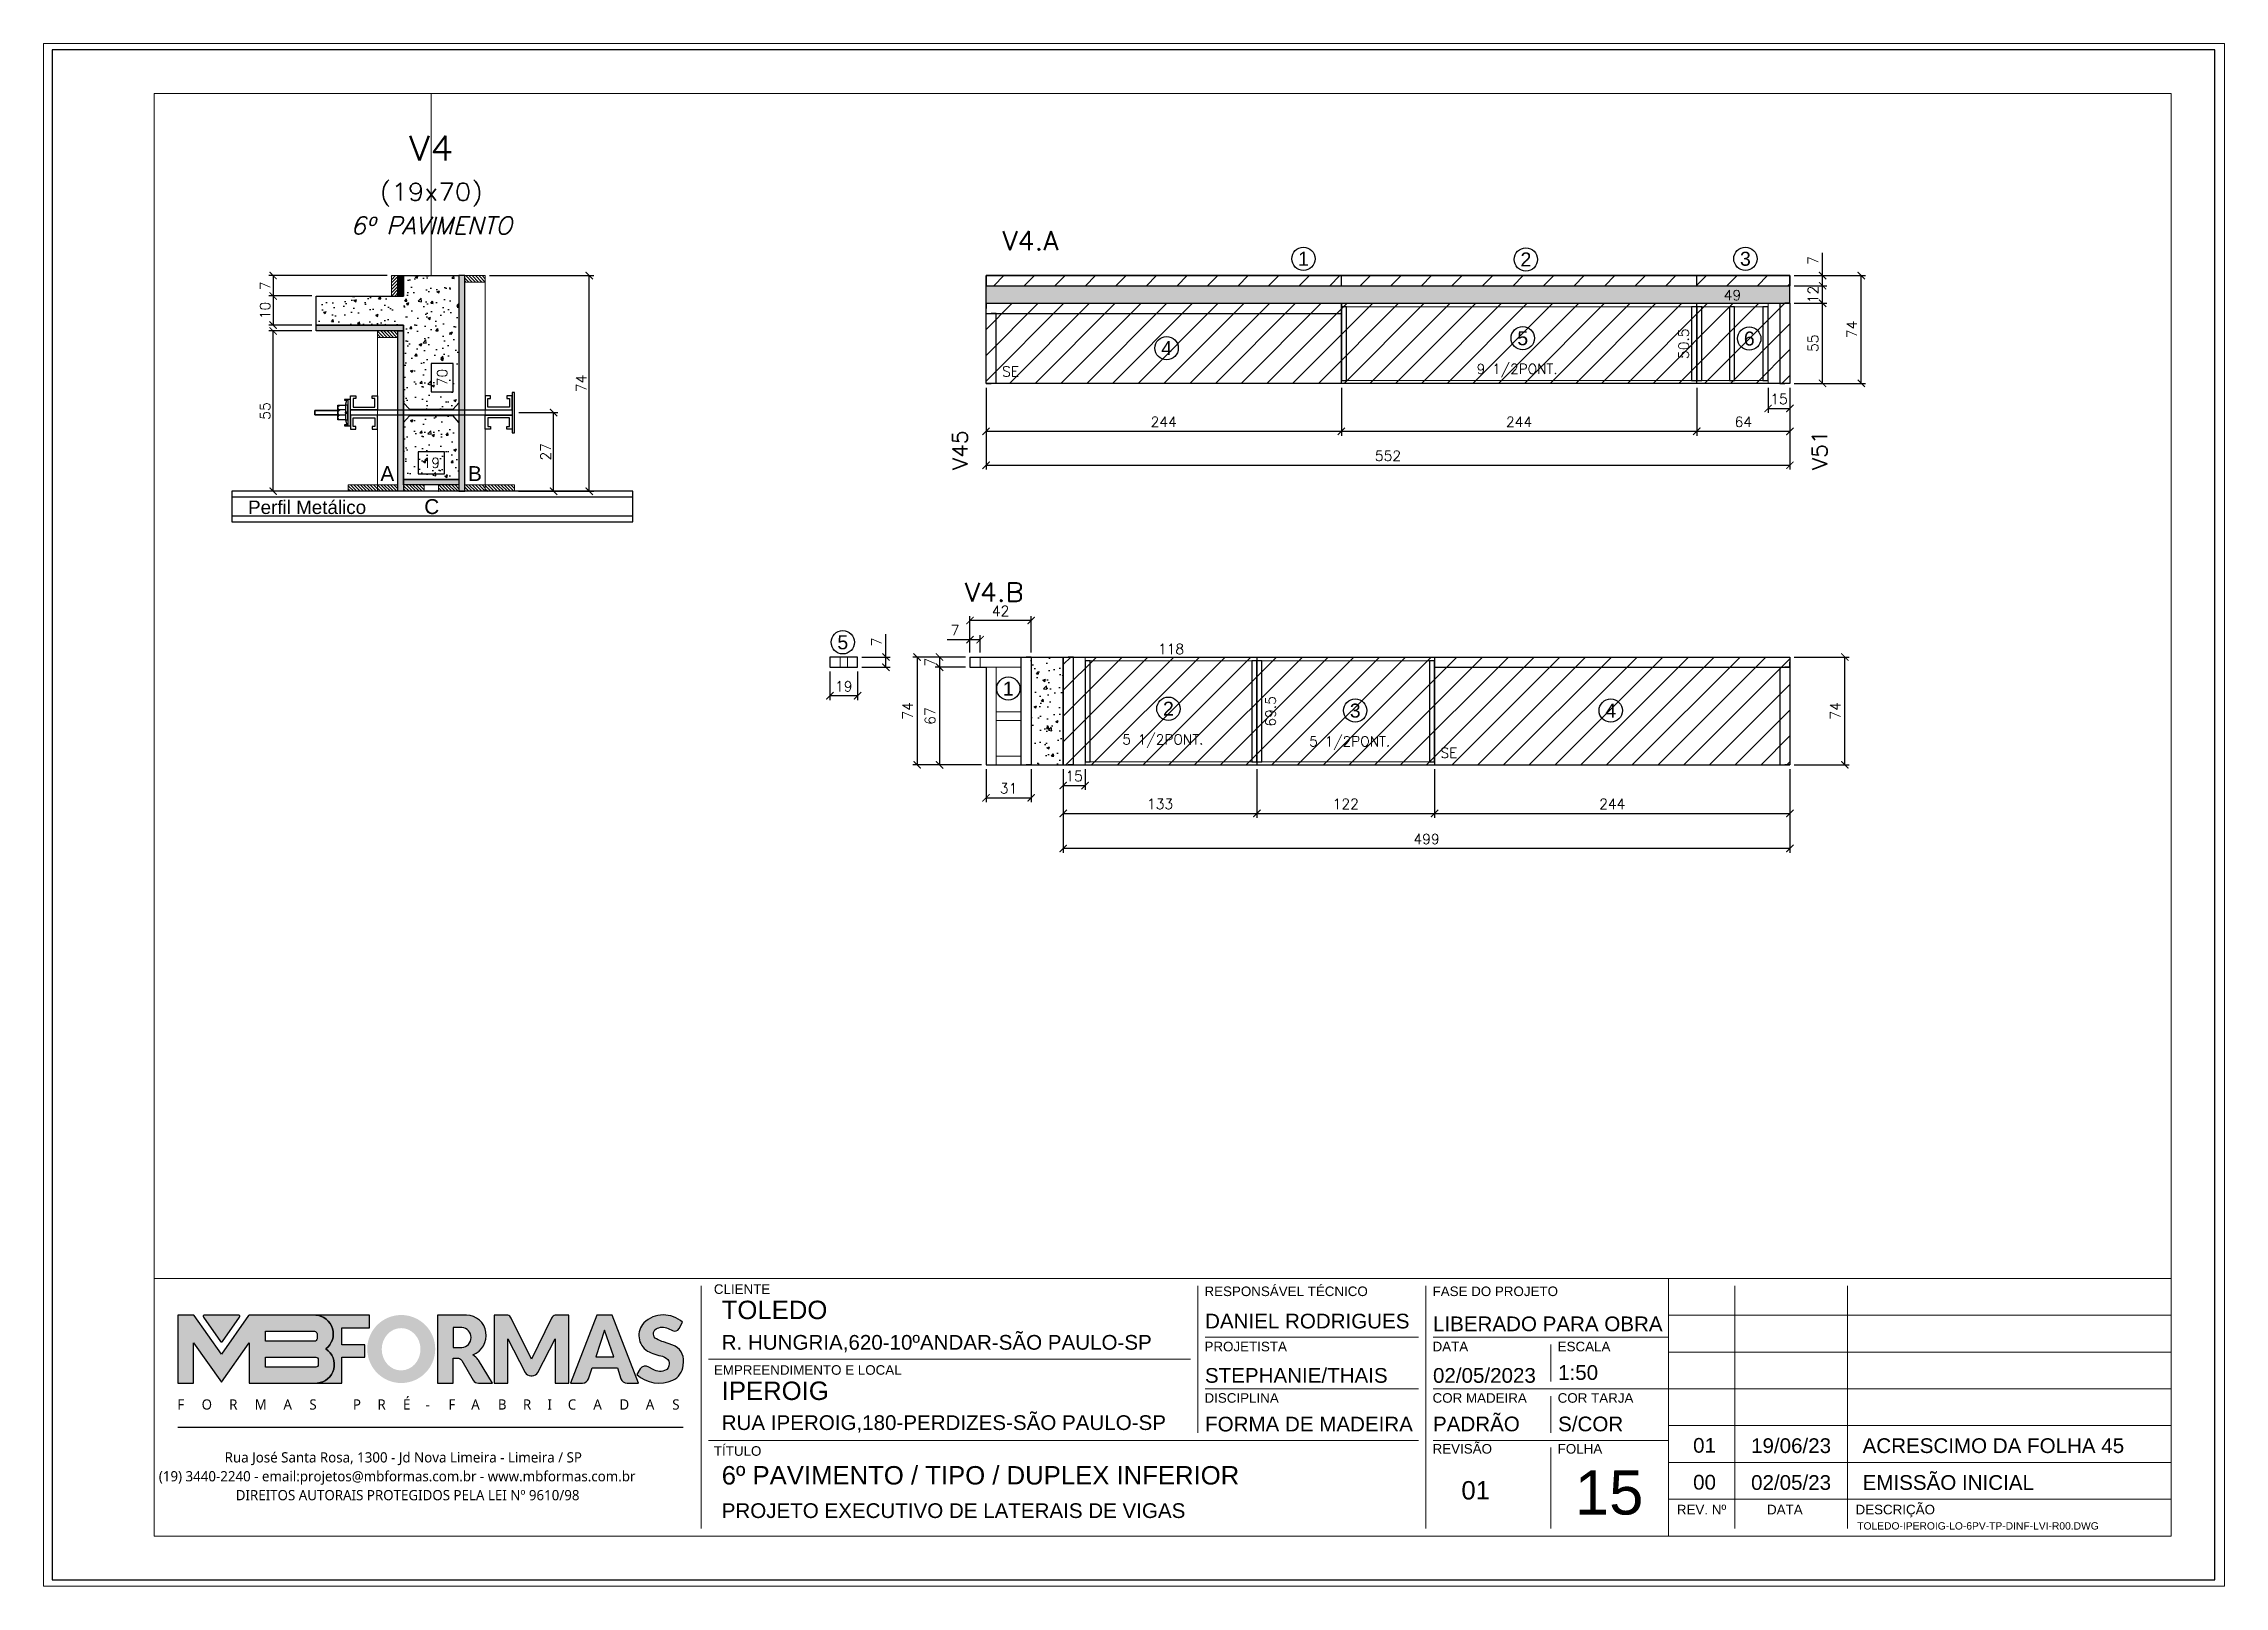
# Paper-space layout '15' of a CAD drawing. Extents: x 399.1 to 428.8, y 284.8 to 305.8.
# The model-space entities are those that its viewports show. They can reach past a viewport. Long polylines and large blocks are cut down to what shows.
import ezdxf
from ezdxf.enums import TextEntityAlignment as Align

# ---------------------------------------------------------------- set-up
doc = ezdxf.new("R2010")
doc.units = 0
doc.header["$PDMODE"] = 2
doc.header["$PDSIZE"] = 10
doc.linetypes.add('CABLIN', pattern=[0.35, 0.25, -0.1])
doc.linetypes.add('HIDDEN', pattern=[9.525, 6.35, -3.175])
doc.layers.get('0').update_dxf_attribs({"lineweight": 13})
doc.layers.get('Defpoints').update_dxf_attribs({"lineweight": 13})
for name, color, linetype in [('Barra de Ancoragem', 20, 'Continuous'), ('Concreto', 250, 'HIDDEN'), ('Cota', 4, 'Continuous'), ('Cota Sarrafo', 180, 'Continuous'), ('Cota Seção (2x)', 4, 'Continuous'), ('Hachura', 252, 'CABLIN'), ('MB Logo', 255, 'Continuous'), ('Painéis', 200, 'Continuous'), ('Perfil Metálico', 224, 'Continuous'), ('Reaproveitamento', 251, 'Continuous'), ('Romaneio', 10, 'Continuous'), ('Sarr 3.5x7', 81, 'Continuous'), ('Texto de Titulo', 7, 'Continuous'), ('Texto Qtd Sarr', 242, 'Continuous'), ('Tubo de PVC', 51, 'Continuous')]:
    doc.layers.add(name, color=color, linetype=linetype)
for name, color, linetype, lineweight in [('FOLHA MB', 7, 'Continuous', 13), ('Madeira', 100, 'Continuous', 13), ('N° Folha', 5, 'Continuous', 13), ('Sarr 2.2x7', 40, 'Continuous', 9), ('Texto Seção', 7, 'Continuous', 15)]:
    doc.layers.add(name, color=color, linetype=linetype, lineweight=lineweight)
doc.layers.add('Laje_Perimetro', color=7, linetype='Continuous', plot=False)
doc.layers.add('VIEW', color=252, linetype='Continuous', lineweight=13, plot=False)
doc.styles.add('ARIAL', font='arial.ttf', dxfattribs={"oblique": 15, "height": 25})
doc.styles.add('MB_C01', font='arial.ttf', dxfattribs={"height": 1.3})
doc.styles.add('MB_C02', font='arial.ttf', dxfattribs={"height": 2})
doc.styles.add('MB_C03', font='arial.ttf', dxfattribs={"height": 2.5})
doc.styles.add('MB_C04', font='arial.ttf', dxfattribs={"height": 6})
doc.styles.add('MtXpl_Lucida_Sans_Un', font='l_10646.ttf')
doc.styles.add('REGUA-120', font='ROMANS.shx', dxfattribs={"height": 15})
doc.styles.add('ROMANS', font='romans.shx')
doc.dimstyles.new('Cota Paínel', dxfattribs={"dimtxt": 7, "dimasz": 5, "dimexe": 3, "dimexo": 3, "dimgap": 3, "dimtad": 1, "dimdec": 1, "dimzin": 12, "dimdsep": 46, "dimtxsty": 'ROMANS', "dimblk": 'ARCHTICK', "dimcen": 0, "dimclrd": 4, "dimclre": 4, "dimclrt": 1, "dimadec": 1, "dimazin": 3, "dimtfac": 1, "dimtdec": 1, "dimtmove": 0, "dimatfit": 3, "dimldrblk": 'OBLIQUE', "dimfxl": 1, "dimtolj": 1, "dimtzin": 12, "dimarcsym": 0})
doc.dimstyles.new('Cota Sarrafo Paínel', dxfattribs={"dimtxt": 7, "dimasz": 5, "dimexe": 1.25, "dimexo": 2.5, "dimgap": 2, "dimtad": 1, "dimdec": 1, "dimdsep": 46, "dimtxsty": 'ROMANS', "dimblk": 'OBLIQUE', "dimcen": 10, "dimdle": 1, "dimse1": 1, "dimse2": 1, "dimsd1": 1, "dimsd2": 1, "dimclrd": 256, "dimclre": 256, "dimclrt": 1, "dimadec": 0, "dimazin": 0, "dimtfac": 1, "dimtdec": 1, "dimtmove": 0, "dimatfit": 3, "dimldrblk": 'OBLIQUE', "dimfxl": 1, "dimlwd": -1, "dimlwe": -1, "dimarcsym": 0})
doc.dimstyles.new('Cota Seção (2x)', dxfattribs={"dimtxt": 7, "dimasz": 5, "dimexe": 3, "dimexo": 3, "dimgap": 2, "dimtad": 3, "dimdec": 1, "dimlfac": 0.5, "dimzin": 12, "dimdsep": 46, "dimtxsty": 'ROMANS', "dimblk": 'ARCHTICK', "dimcen": 0, "dimclrd": 4, "dimclre": 4, "dimclrt": 1, "dimadec": 1, "dimazin": 3, "dimtfac": 1, "dimtdec": 1, "dimtmove": 0, "dimatfit": 3, "dimldrblk": 'OBLIQUE', "dimfxl": 1, "dimtolj": 1, "dimtzin": 12, "dimarcsym": 0})
doc.dimstyles.new('Cota Seção interna', dxfattribs={"dimtxt": 7, "dimasz": 6, "dimexe": 0.18, "dimexo": 2, "dimgap": -4, "dimtad": 3, "dimdec": 1, "dimlfac": 0.5, "dimzin": 12, "dimdsep": 46, "dimtxsty": 'ROMANS', "dimblk": 'ARCHTICK', "dimcen": 0.09, "dimse1": 1, "dimse2": 1, "dimsd1": 1, "dimsd2": 1, "dimclrd": 180, "dimclre": 5, "dimclrt": 1, "dimadec": 0, "dimazin": 3, "dimtfac": 1, "dimtdec": 1, "dimtofl": 0, "dimtmove": 0, "dimatfit": 3, "dimldrblk": 'ARCHTICK', "dimfxl": 1, "dimtolj": 1, "dimtzin": 0, "dimarcsym": 0})
pattern_1 = [(315, (7276.5452, -2250.3843), (1.12253202, 1.12253202), [])]
pattern_2 = [(315, (7276.5452, -2323.9843), (1.12253202, 1.12253202), [])]
pattern_3 = [(50, (0, 2300), (17.931505, -1.568803), [1.875, -20.625]), (355, (0, 2300), (-3.468783, 18.804803), [1.5, -16.5]), (100.45144, (1.494, 2299.87), (14.462721, 17.236), [1.593505, -17.528553]), (46.1842, (0, 2305), (26.681033, -4.137982), [2.8125, -30.9375]), (96.63564, (2.223, 2304.655), (23.36655, 24.352965), [2.39026, -26.292844]), (351.18416, (0, 2305), (23.36655, 24.352965), [2.25, -24.75]), (21, (2.5, 2303.75), (14.922676, -10.065472), [1.875, -20.625]), (326, (2.5, 2303.75), (6.082883, 18.128751), [1.5, -16.5]), (71.45144, (3.744, 2302.911), (21.00556, 8.063279), [1.593505, -17.528553]), (37.5, (0, 2300), (0.3039964, 8.3223463), [0, -16.3, 0, -16.75, 0, -16.5625]), (7.5, (0, 2300), (6.5767384, 9.860293), [0, -9.55, 0, -15.925, 0, -6.3125]), (327.5, (-5.575, 2300), (13.345561, -0.5638718), [0, -6.25, 0, -19.5, 0, -25.875]), (317.5, (-8.075, 2300), (14.579654, 2.5026246), [0, -8.125, 0, -12.95, 0, -18.375])]
pattern_4 = [(45, (3170.02, 4600), (-8.838835, 8.838835), [])]

psp = doc.layouts.new('15')

msp = doc.modelspace()

# ---------------------------------------------------------------- texts
at = {"layer": 'Cota', "color": 1, "char_height": 7, "attachment_point": 5, "style": 'ROMANS'}
for insert in [(-15263.33, 6061.5), (-14962.33, 5799.73)]:
    msp.add_mtext('\\A1;SE', dxfattribs=dict(at, insert=insert))
at = {"layer": 'N° Folha', "color": 5, "style": 'MB_C04'}
msp.add_text('15', height=30.306, dxfattribs=at).set_placement((-14875.91, 5277))
at = {"layer": 'Romaneio', "color": 0, "style": 'ARIAL'}
for s, p in [('1', (-15062.26, 6138.82)), ('2', (-14909.5, 6138.35)), ('3', (-14758.77, 6138.82)), ('4', (-15156.18, 6077.48)), ('5', (-14911.67, 6084.31)), ('6', (-14756.13, 6084.07)), ('5', (-15378.54, 5875.61)), ('1', (-15264.88, 5843.85)), ('2', (-15154.96, 5830.05)), ('3', (-15026.68, 5828.75)), ('4', (-14851.28, 5828.75))]:
    msp.add_text(s, height=9.6, dxfattribs=at).set_placement(p, align=Align.MIDDLE_CENTER)
at = {"layer": 'Texto Qtd Sarr', "linetype": 'Continuous', "style": 'ROMANS'}
for s, p in [('9 1/2PONT.', (-14943.28, 6059.76)), ('5 1/2PONT.', (-15186.57, 5805.49)), ('5 1/2PONT.', (-15058.29, 5804.19))]:
    msp.add_text(s, height=6.867, dxfattribs=at).set_placement(p)
at = {"layer": 'Texto Seção', "style": 'REGUA-120', "width": 1.05}
for s, p in [('V4.A', (-15269.03, 6144.66)), ('V4.B', (-15294.89, 5903.52))]:
    msp.add_text(s, height=13, dxfattribs=at).set_placement(p)
for s, p in [('V45', (-15292.89, 5993.82)), ('V51', (-14702.59, 5993.82))]:
    msp.add_text(s, height=10.4, rotation=90, dxfattribs=at).set_placement(p)
at = {"layer": 'Texto Seção', "color": 0, "linetype": 'Continuous', "style": 'ARIAL'}
for s, p in [('A', (-15691.29, 5991.39)), ('B', (-15631.15, 5991.39)), ('C', (-15660.78, 5968.72))]:
    msp.add_text(s, height=10.22, dxfattribs=at).set_placement(p, align=Align.MIDDLE_CENTER)
at = {"layer": 'Texto Seção', "style": 'ARIAL'}
msp.add_text('Perfil Metálico', height=9.24, dxfattribs=at).set_placement((-15746.37, 5968.28), align=Align.MIDDLE_CENTER)

# ---------------------------------------------------------------- blocks, each defined once
blk = doc.blocks.new('MB-NOVO')
at = {"layer": 'MB Logo', "linetype": 'Continuous'}
h = blk.add_hatch(color=256, dxfattribs=at)
h.dxf.hatch_style = 1
h.set_gradient(color1=(242, 132, 69), color2=(247, 180, 141), rotation=90, tint=1)
h.paths.add_polyline_path([(-18529.6, 10980.8), (-18475.7, 10980.8, 0.706757), (-18468.7, 11008, 0.681802), (-18476.7, 11034.9), (-18529.4, 11034.9, 0.243712), (-18530.2, 11034.5), (-18551.7, 11003.9), (-18573.3, 11034.5, 0.243712), (-18574.1, 11034.9), (-18586.5, 11034.9), (-18586.5, 10980.8), (-18573.9, 10980.8), (-18573.9, 11012.9), (-18551.7, 10981.5), (-18529.6, 11012.9)])
h.paths.add_polyline_path([(-18516.8, 11014.1), (-18516.8, 11022), (-18477.8, 11022, -0.414214), (-18475.8, 11020), (-18475.8, 11016.1, -0.414214), (-18477.8, 11014.1)], flags=16)
h.paths.add_polyline_path([(-18516.8, 11001.4), (-18476.8, 11001.4, -0.414214), (-18474.8, 10999.4), (-18474.8, 10995.5, -0.414214), (-18476.8, 10993.5), (-18516.8, 10993.5)], flags=16)
at = {"layer": 'MB Logo', "true_color": 0x262626}
h = blk.add_hatch(color=250, dxfattribs=at)
h.dxf.hatch_style = 1
h.paths.add_polyline_path([(-18537.3, 11033.3, 0.60809), (-18538.1, 11034.9), (-18565.3, 11034.9, 0.60809), (-18566.1, 11033.3), (-18552.5, 11014, 0.518202), (-18550.9, 11014)])
h = blk.add_hatch(color=250, dxfattribs=at)
h.dxf.hatch_style = 1
h.paths.add_polyline_path([(-18456.2, 11011.3), (-18456.2, 11024.6), (-18434.2, 11024.6), (-18434.2, 11034.9), (-18476.7, 11034.9, -0.681802), (-18468.7, 11008, -0.706757), (-18475.7, 10980.8), (-18456.2, 10980.8), (-18456.2, 11001.4), (-18437.8, 11001.4), (-18437.8, 11011.3)])
h = blk.add_hatch(color=250, dxfattribs=at)
h.dxf.hatch_style = 1
h.paths.add_polyline_path([(-18435.9, 11007.9, 1), (-18381.9, 11007.9, 1)])
edge = h.paths.add_edge_path(flags=16)
edge.add_ellipse((-18409, 11007.7), major_axis=(0, 16.8), ratio=0.916255, start_angle=0, end_angle=360)
h = blk.add_hatch(color=250, dxfattribs=at)
h.dxf.hatch_style = 1
h.paths.add_polyline_path([(-18357, 11034.9), (-18380.2, 11034.9), (-18380.2, 10980.8), (-18367.6, 10980.8), (-18367.6, 11000.7), (-18363.4, 11000.7, -0.195765), (-18360.9, 10998.9), (-18351.8, 10983.2, 0.261385), (-18347.5, 10980.8), (-18336.4, 10980.8), (-18347.5, 10999, 0.082429), (-18349.6, 11001.5), (-18351.9, 11003.4, 0.81838)])
h.paths.add_polyline_path([(-18360.8, 11009), (-18367.6, 11009), (-18367.6, 11025), (-18360.8, 11025, -0.92578)], flags=16)
h = blk.add_hatch(color=250, dxfattribs=at)
h.dxf.hatch_style = 1
h.paths.add_polyline_path([(-18286.6, 11015.9), (-18286.6, 10980.8), (-18275.8, 10980.8), (-18275.8, 11034.9), (-18286.6, 11034.9, 0.216647), (-18289.4, 11032.4), (-18305.5, 10999.8), (-18321.6, 11032.7, 0.199908), (-18324.3, 11034.9), (-18335.2, 11034.9), (-18335.2, 10980.8), (-18324.3, 10980.8), (-18324.3, 11015.9), (-18310.4, 10989.3, 0.279644), (-18306, 10986.6, 0.340986), (-18300.5, 10989.3)])
h = blk.add_hatch(color=250, dxfattribs=at)
h.dxf.hatch_style = 1
h.paths.add_polyline_path([(-18274.4, 10980.8), (-18265, 10980.8, 0.322517), (-18260.2, 10984.3), (-18257.3, 10993), (-18237.2, 10993), (-18234.3, 10984.3, 0.322517), (-18229.5, 10980.8), (-18220.3, 10980.8), (-18241.2, 11034.9), (-18253.4, 11034.9)])
h.paths.add_polyline_path([(-18254.4, 11001.6), (-18247.3, 11023), (-18240.1, 11001.6)], flags=16)
h = blk.add_hatch(color=250, dxfattribs=at)
h.dxf.hatch_style = 1
h.paths.add_polyline_path([(-18206, 11024, -0.247671), (-18196.9, 11024.3), (-18193.5, 11022.5, 0.40799), (-18188.2, 11024.1), (-18185.4, 11029.1, 0.392837), (-18216.2, 11028.7, 0.467779), (-18213.3, 11006.3, 0.077523), (-18201.2, 11002.1, -0.214206), (-18196.1, 10997.9, -0.284295), (-18198.2, 10991.4, -0.26924), (-18208.8, 10991.6), (-18212.2, 10993.6, 0.407727), (-18219, 10992.1), (-18221.8, 10987.7, 0.296878), (-18193.2, 10983.1, 0.272251), (-18184.9, 10995.3), (-18184.6, 10997.9, 0.348906), (-18193.7, 11011.2), (-18200.4, 11013.5, -0.045018), (-18205.8, 11015.7, -0.618284)])
at = {"layer": 'MB Logo', "linetype": 'Continuous'}
blk.add_line((-18586.5, 10945.9), (-18184.8, 10945.9), dxfattribs=at)
at = {"layer": 'MB Logo', "color": 23, "linetype": 'Continuous', "true_color": 0xf28445}
for points in [[(-18573.3, 11034.5, 0.243712), (-18574.1, 11034.9), (-18586.5, 11034.9), (-18586.5, 10980.8), (-18573.9, 10980.8), (-18573.9, 11012.9), (-18551.7, 10981.5), (-18529.6, 11012.9), (-18529.6, 10980.8), (-18475.7, 10980.8, 0.706757), (-18468.7, 11008, 0.681802), (-18476.7, 11034.9), (-18529.4, 11034.9, 0.243712), (-18530.2, 11034.5), (-18551.7, 11003.9)], [(-18516.8, 11022), (-18477.8, 11022, -0.414214), (-18475.8, 11020), (-18475.8, 11016.1, -0.414214), (-18477.8, 11014.1), (-18516.8, 11014.1)], [(-18516.8, 11001.4), (-18476.8, 11001.4, -0.414214), (-18474.8, 10999.4), (-18474.8, 10995.5, -0.414214), (-18476.8, 10993.5), (-18516.8, 10993.5)]]:
    blk.add_lwpolyline(points, format="xyb", close=True, dxfattribs=at)
at = {"layer": 'MB Logo', "color": 250, "true_color": 0x262626}
for points in [[(-18537.3, 11033.3, 0.60809), (-18538.1, 11034.9), (-18565.3, 11034.9, 0.60809), (-18566.1, 11033.3), (-18552.5, 11014, 0.518202), (-18550.9, 11014)], [(-18437.8, 11011.3), (-18456.2, 11011.3), (-18456.2, 11024.6), (-18434.2, 11024.6), (-18434.2, 11034.9), (-18476.7, 11034.9, -0.681802), (-18468.7, 11008, -0.706757), (-18475.7, 10980.8), (-18456.2, 10980.8), (-18456.2, 11001.4), (-18437.8, 11001.4)], [(-18347.5, 10980.8), (-18336.4, 10980.8), (-18347.5, 10999, 0.082429), (-18349.6, 11001.5), (-18351.9, 11003.4, 0.81838), (-18357, 11034.9), (-18380.2, 11034.9), (-18380.2, 10980.8), (-18367.6, 10980.8), (-18367.6, 11000.7), (-18363.4, 11000.7, -0.209789), (-18360.8, 10998.7), (-18351.8, 10983.2, 0.261385)], [(-18367.6, 11009), (-18360.8, 11009, 0.92578), (-18360.8, 11025), (-18367.6, 11025)], [(-18286.6, 11015.9), (-18286.6, 10980.8), (-18275.8, 10980.8), (-18275.8, 11034.9), (-18286.6, 11034.9, 0.216647), (-18289.4, 11032.4), (-18305.5, 10999.8), (-18321.5, 11032.4, 0.216647), (-18324.3, 11034.9), (-18335.2, 11034.9), (-18335.2, 10980.8), (-18324.3, 10980.8), (-18324.3, 11015.9), (-18310.4, 10989.3, 0.279644), (-18306, 10986.6), (-18304.9, 10986.6, 0.279644), (-18300.5, 10989.3)], [(-18265, 10980.8, 0.322517), (-18260.2, 10984.3), (-18257.3, 10993), (-18237.2, 10993), (-18234.3, 10984.3, 0.322517), (-18229.5, 10980.8), (-18220.3, 10980.8), (-18241.2, 11034.9), (-18253.4, 11034.9), (-18274.4, 10980.8)], [(-18206.2, 11015.9, -0.549626), (-18206.4, 11023.8, -0.258723), (-18196.9, 11024.3), (-18193.5, 11022.5, 0.40799), (-18188.2, 11024.1), (-18185.4, 11029.1, 0.392837), (-18216.2, 11028.7, 0.467779), (-18213.3, 11006.3, 0.077523), (-18201.2, 11002.1, -0.203897), (-18196.3, 10998.2), (-18196.1, 10997.8, -0.267611), (-18198, 10991.6), (-18198.5, 10991.3, -0.261145), (-18208.8, 10991.6), (-18212.2, 10993.6, 0.407727), (-18219, 10992.1), (-18221.8, 10987.7, 0.296878), (-18193.2, 10983.1, 0.265963), (-18184.9, 10994.9), (-18184.7, 10997.6, 0.340466), (-18193.1, 11011), (-18200.4, 11013.5, -0.049298)]]:
    blk.add_lwpolyline(points, format="xyb", close=True, dxfattribs=at)
blk.add_lwpolyline([(-18247.3, 11023), (-18254.4, 11001.6), (-18240.1, 11001.6)], close=True, dxfattribs=at)
at = {"layer": 'MB Logo', "color": 250, "true_color": 0x262626, "style": 'MtXpl_Lucida_Sans_Un'}
for s, height, p in [('O', 8.12, (-18567.5, 10959.8)), ('S', 8.12, (-18481.9, 10959.8)), ('É', 8.12, (-18407.5, 10959.8)), ('C', 8.12, (-18276.6, 10959.8)), ('S', 8.12, (-18193.6, 10959.8)), ('F', 8.12, (-18586.8, 10959.8)), ('R', 8.12, (-18545.6, 10959.8)), ('M', 8.12, (-18525.4, 10959.8)), ('A', 8.12, (-18502.5, 10959.8)), ('P', 8.12, (-18447.3, 10959.8)), ('R', 8.12, (-18427.8, 10959.8)), ('-', 8.12, (-18389.6, 10959.8)), ('F', 8.12, (-18371.4, 10959.8)), ('A', 8.12, (-18353.3, 10959.8)), ('B', 8.12, (-18332.1, 10959.8)), ('R', 8.12, (-18312.2, 10959.8)), ('I', 8.12, (-18292.7, 10959.8)), ('A', 8.12, (-18256.3, 10959.8)), ('D', 8.12, (-18235.5, 10959.8)), ('A', 8.12, (-18214.6, 10959.8)), ('DIREITOS AUTORAIS PROTEGIDOS PELA LEI Nº 9610/98', 8.122, (-18540.4, 10887.8))]:
    blk.add_text(s, height=height, dxfattribs=at).set_placement(p)
at = {"layer": 'MB Logo', "style": 'MtXpl_Lucida_Sans_Un'}
for s, p in [('Rua José Santa Rosa, 1300 - Jd Nova Limeira - Limeira / SP', (-18549.2, 10917.8)), ('(19) 3440-2240 - email:projetos@mbformas.com.br - www.mbformas.com.br', (-18601.5, 10902.8))]:
    blk.add_text(s, height=8.122, dxfattribs=at).set_placement(p)
blk = doc.blocks.new('A$C169d8357')
at = {"layer": 'FOLHA MB', "color": 1}
for p, q in [((1109.8, 356.7), (70, 356.7)), ((445.6, 351.7), (445.6, 185)), ((786.6, 351.7), (786.6, 250.7)), ((943.1, 351.7), (943.1, 185)), ((1109.8, 356.7), (1109.8, 179.9)), ((1455, 356.7), (1109.8, 356.7)), ((1155.3, 185), (1155.3, 351.7)), ((1232.6, 351.7), (1232.6, 185)), ((1455, 331.5), (1109.8, 331.5)), ((938.1, 316.3), (791.6, 316.3)), ((1109.8, 316.3), (948.2, 316.3)), ((781.5, 301.2), (450.7, 301.2)), ((1029, 311.3), (1029, 286)), ((1455, 306.2), (1109.8, 306.2)), ((938.1, 281), (791.6, 281)), ((1109.8, 281), (948.2, 281)), ((1029, 275.9), (1029, 250.7)), ((1455, 281), (1109.8, 281)), ((1455, 255.7), (1109.8, 255.7)), ((938.1, 245.6), (450.7, 245.6)), ((1109.8, 245.6), (948.2, 245.6)), ((1029, 240.6), (1029, 185)), ((1455, 230.4), (1109.8, 230.4)), ((1455, 205.2), (1109.8, 205.2))]:
    blk.add_line(p, q, dxfattribs=at)
for points in [[(0, 1199.9), (0, 149.9), (1485, 149.9), (1485, 1199.9)], [(70, 1169.9), (70, 179.9), (1455, 179.9), (1455, 1169.9)]]:
    blk.add_lwpolyline(points, close=True, dxfattribs=at)
at = {"layer": 'MB Logo', "xscale": 0.8642040370897565, "yscale": 0.8642040370897565, "zscale": 0.8642040370897565}
blk.add_blockref('MB-NOVO', (16148.7, -9204.8), dxfattribs=at)
at = {"layer": 'FOLHA MB', "color": 6}
for s, height, style, p in [('CLIENTE', 6.57, 'MB_C01', (454.3, 346.1)), ('RESPONSÁVEL TÉCNICO', 6.566, 'MB_C01', (791.2, 344.6)), ('FASE DO PROJETO', 6.566, 'MB_C01', (947.8, 344.6)), ('R. HUNGRIA,620-10ºANDAR-SÃO PAULO-SP', 10.102, 'MB_C02', (459.7, 307.8)), ('PROJETISTA', 6.57, 'MB_C01', (791.2, 306.7)), ('DATA', 6.57, 'MB_C01', (947.8, 306.7)), ('ESCALA', 6.57, 'MB_C01', (1033.7, 306.7)), ('EMPREENDIMENTO E LOCAL', 6.566, 'MB_C01', (454.3, 290.6)), ('DISCIPLINA', 6.57, 'MB_C01', (791.2, 271.4)), ('COR MADEIRA', 6.566, 'MB_C01', (947.8, 271.4)), ('COR TARJA', 6.57, 'MB_C01', (1033.7, 271.4)), ('RUA IPEROIG,180-PERDIZES-SÃO PAULO-SP', 10.102, 'MB_C02', (459.7, 252.7)), ('TÍTULO', 6.57, 'MB_C01', (454.3, 235)), ('REVISÃO', 6.57, 'MB_C01', (947.8, 236.5)), ('FOLHA', 6.57, 'MB_C01', (1033.7, 236.5)), ('PROJETO EXECUTIVO DE LATERAIS DE VIGAS', 10.102, 'MB_C02', (459.7, 192.3))]:
    blk.add_text(s, height=height, dxfattribs=dict(at, style=style)).set_placement(p)
at = {"layer": 'FOLHA MB', "color": 5}
for s, height, style, p in [('TOLEDO', 12.63, 'MB_C03', (459.7, 328.8)), ('DANIEL RODRIGUES', 10.102, 'MB_C02', (791.6, 322.4)), ('LIBERADO PARA OBRA', 10.102, 'MB_C02', (948.1, 320.5)), ('IPEROIG', 12.63, 'MB_C03', (459.7, 273.3)), ('STEPHANIE/THAIS', 10.102, 'MB_C02', (791.5, 285.1)), ('02/05/2023', 10.1, 'MB_C02', (948.1, 285.1)), ('1:50', 10.1, 'MB_C02', (1034, 287.1)), ('FORMA DE MADEIRA', 10.102, 'MB_C02', (791.6, 251.7)), ('PADRÃO', 10.1, 'MB_C02', (948.1, 251.8)), ('S/COR', 10.1, 'MB_C02', (1034, 251.8)), ('01', 10.1, 'MB_C02', (1126.7, 237.1)), ('19/06/23', 10.1, 'MB_C02', (1166.5, 236.9)), ('ACRESCIMO DA FOLHA 45', 10.102, 'MB_C02', (1243.1, 236.9)), ('6º PAVIMENTO / TIPO / DUPLEX INFERIOR', 12.628, 'MB_C03', (459.7, 215.3)), ('01', 12.63, 'MB_C03', (967.6, 205)), ('00', 10.1, 'MB_C02', (1126.7, 211.8)), ('02/05/23', 10.1, 'MB_C02', (1166.5, 211.6)), ('EMISSÃO INICIAL', 10.102, 'MB_C02', (1243.1, 211.6))]:
    blk.add_text(s, height=height, dxfattribs=dict(at, style=style)).set_placement(p)
at = {"layer": 'FOLHA MB', "color": 6, "style": 'MB_C01'}
for s, p in [('REV. Nº', (1132.5, 198.1)), ('DATA', (1189.7, 198.1)), ('DESCRIÇÃO', (1265.5, 198.1))]:
    blk.add_text(s, height=6.57, dxfattribs=at).set_placement(p, align=Align.MIDDLE_CENTER)
at = {"layer": 'FOLHA MB', "insert": (1239.4, 189.4), "char_height": 5.051, "width": 210.818, "attachment_point": 1, "style": 'MB_C04'}
blk.add_mtext('TOLEDO-IPEROIG-LO-6PV-TP-DINF-LVI-R00.DWG', dxfattribs=at)
blk = doc.blocks.new('*D288')
at = {"layer": 'Cota Seção (2x)', "color": 180, "lineweight": -2, "transparency": 16777216}
for p, q in [((-15652.1, 6006.3), (-15670.1, 6006.3)), ((-15670.1, 6006.3), (-15670.1, 5991.3)), ((-15652.1, 5991.3), (-15652.1, 6006.3)), ((-15670.1, 5991.3), (-15652.1, 5991.3))]:
    blk.add_line(p, q, dxfattribs=at)
at = {"layer": 'Defpoints', "color": 0, "transparency": 16777216}
for p in [(-15680.1, 5987.3), (-15680.1, 5987.3), (-15642.1, 5987.3)]:
    blk.add_point(p, dxfattribs=at)
at = {"layer": 'Cota Seção (2x)', "color": 1, "transparency": 16777216, "insert": (-15661.1, 5998.8), "char_height": 7, "attachment_point": 5, "style": 'ROMANS'}
blk.add_mtext('\\A1;19', dxfattribs=at)
blk = doc.blocks.new('_ArchTick')
at = {"color": 0, "linetype": 'ByBlock', "const_width": 0.15}
blk.add_lwpolyline([(-0.5, -0.5), (0.5, 0.5)], dxfattribs=at)
blk = doc.blocks.new('DSADSAD')
at = {"layer": 'Barra de Ancoragem'}
for p, q in [((-12991, 7698.4), (-13009.2, 7698.4)), ((-13005.1, 7696.9), (-13008.6, 7697.6)), ((-12995.1, 7696.9), (-12991.5, 7697.6))]:
    blk.add_line(p, q, dxfattribs=at)
at = {"layer": 'Barra de Ancoragem', "flags": 128}
for points in [[(-13009.2, 7700.2), (-12991, 7700.2), (-12991, 7698.4), (-13009.2, 7698.4)], [(-13008.6, 7698.4), (-13008.6, 7696), (-13009.2, 7696), (-13009.2, 7698.4)], [(-12995.1, 7698.4), (-12995.1, 7696.9), (-13005.1, 7696.9), (-13005.1, 7698.4)], [(-12991, 7698.4), (-12991, 7696), (-12991.5, 7696), (-12991.5, 7698.4)]]:
    blk.add_lwpolyline(points, close=True, dxfattribs=at)
for points in [[(-13005.1, 7696.9), (-13005.1, 7691.6), (-12995.1, 7691.6), (-12995.1, 7696.9)], [(-13000.4, 7696.9), (-13000.4, 7698.4), (-12999.8, 7698.4), (-12999.8, 7696.9), (-13000.4, 7696.9), (-12999.8, 7696.9)]]:
    blk.add_lwpolyline(points, dxfattribs=at)
for points in [[(-13001.9, 7696.9), (-13001.9, 7692.8, 0.666667), (-12998.3, 7692.8, 0.666667)], [(-12998.3, 7696.9), (-12998.3, 7692.8, 0.729796), (-12995.1, 7692.8, 0.729796)]]:
    blk.add_lwpolyline(points, format="xyb", dxfattribs=at)
at = {"layer": 'Barra de Ancoragem'}
blk.add_arc((-13003.5, 7693.3), 1.7, 197.7564, 342.2436, dxfattribs=at)
blk = doc.blocks.new('*D289')
at = {"layer": 'Cota', "color": 4, "lineweight": -2, "transparency": 16777216}
for p, q in [((-15601, 6033.3), (-15574.1, 6033.3)), ((-15577.1, 5979.3), (-15577.1, 6033.3)), ((-15601.1, 5979.3), (-15574.1, 5979.3))]:
    blk.add_line(p, q, dxfattribs=at)
at = {"layer": 'Defpoints', "color": 0, "transparency": 16777216}
for p in [(-15604, 6033.3), (-15577.1, 6033.3), (-15604.1, 5979.3)]:
    blk.add_point(p, dxfattribs=at)
at = {"layer": 'Cota', "color": 4, "lineweight": -2, "transparency": 16777216, "xscale": 5, "yscale": 5, "zscale": 5}
for p, rotation in [((-15577.1, 6033.3), 90), ((-15577.1, 5979.3), 270)]:
    blk.add_blockref('_ArchTick', p, dxfattribs=dict(at, rotation=rotation))
at = {"layer": 'Cota', "color": 1, "transparency": 16777216, "insert": (-15582.6, 6006.3), "char_height": 7, "attachment_point": 5, "rotation": 90, "style": 'ROMANS'}
blk.add_mtext('\\A1;27', dxfattribs=at)
blk = doc.blocks.new('_OBLIQUE')
at = {"color": 0, "linetype": 'ByBlock', "lineweight": -2}
for p, q in [((0, 0), (-1, 0)), ((-0.5, -0.5), (0.5, 0.5))]:
    blk.add_line(p, q, dxfattribs=at)
blk = doc.blocks.new('*D290')
at = {"layer": 'Cota', "color": 4, "lineweight": -2, "transparency": 16777216}
for p, q in [((-15743.1, 6089.3), (-15772.7, 6089.3)), ((-15769.7, 5979.3), (-15769.7, 6089.3)), ((-15721.1, 5979.3), (-15772.7, 5979.3))]:
    blk.add_line(p, q, dxfattribs=at)
at = {"layer": 'Defpoints', "color": 0, "transparency": 16777216}
for p in [(-15769.7, 6089.3), (-15740.1, 6089.3), (-15718.1, 5979.3)]:
    blk.add_point(p, dxfattribs=at)
at = {"layer": 'Cota', "color": 4, "lineweight": -2, "transparency": 16777216, "xscale": 5, "yscale": 5, "zscale": 5}
for p, rotation in [((-15769.7, 6089.3), 90), ((-15769.7, 5979.3), 270)]:
    blk.add_blockref('_ArchTick', p, dxfattribs=dict(at, rotation=rotation))
at = {"layer": 'Cota', "color": 1, "transparency": 16777216, "insert": (-15775.2, 6034.3), "char_height": 7, "attachment_point": 5, "rotation": 90, "style": 'ROMANS'}
blk.add_mtext('\\A1;55', dxfattribs=at)
blk = doc.blocks.new('*D291')
at = {"layer": 'Cota', "color": 4, "lineweight": -2, "transparency": 16777216}
for p, q in [((-15743.1, 6113.3), (-15772.7, 6113.3)), ((-15769.7, 6113.3), (-15769.7, 6093.3)), ((-15743.1, 6093.3), (-15772.7, 6093.3))]:
    blk.add_line(p, q, dxfattribs=at)
at = {"layer": 'Defpoints', "color": 0, "transparency": 16777216}
for p in [(-15740.1, 6113.3), (-15769.7, 6093.3), (-15740.1, 6093.3)]:
    blk.add_point(p, dxfattribs=at)
at = {"layer": 'Cota', "color": 4, "lineweight": -2, "transparency": 16777216, "xscale": 5, "yscale": 5, "zscale": 5}
for p, rotation in [((-15769.7, 6113.3), 90), ((-15769.7, 6093.3), 270)]:
    blk.add_blockref('_ArchTick', p, dxfattribs=dict(at, rotation=rotation))
at = {"layer": 'Cota', "color": 1, "transparency": 16777216, "insert": (-15775.2, 6103.3), "char_height": 7, "attachment_point": 5, "rotation": 90, "style": 'ROMANS'}
blk.add_mtext('\\A1;10', dxfattribs=at)
blk = doc.blocks.new('*D292')
at = {"layer": 'Cota', "color": 4, "lineweight": -2, "transparency": 16777216}
for p, q in [((-15691.5, 6127.3), (-15772.7, 6127.3)), ((-15769.7, 6127.3), (-15769.7, 6113.3)), ((-15743.1, 6113.3), (-15772.7, 6113.3))]:
    blk.add_line(p, q, dxfattribs=at)
at = {"layer": 'Defpoints', "color": 0, "transparency": 16777216}
for p in [(-15688.5, 6127.3), (-15769.7, 6113.3), (-15740.1, 6113.3)]:
    blk.add_point(p, dxfattribs=at)
at = {"layer": 'Cota', "color": 4, "lineweight": -2, "transparency": 16777216, "xscale": 5, "yscale": 5, "zscale": 5}
for p, rotation in [((-15769.7, 6127.3), 90), ((-15769.7, 6113.3), 270)]:
    blk.add_blockref('_ArchTick', p, dxfattribs=dict(at, rotation=rotation))
at = {"layer": 'Cota', "color": 1, "transparency": 16777216, "insert": (-15775.2, 6120.3), "char_height": 7, "attachment_point": 5, "rotation": 90, "style": 'ROMANS'}
blk.add_mtext('\\A1;7', dxfattribs=at)
blk = doc.blocks.new('*D293')
at = {"layer": 'Cota', "color": 4, "lineweight": -2, "transparency": 16777216}
for p, q in [((-15621.1, 6127.3), (-15549.6, 6127.3)), ((-15552.6, 5979.3), (-15552.6, 6127.3)), ((-15601.1, 5979.3), (-15549.6, 5979.3))]:
    blk.add_line(p, q, dxfattribs=at)
at = {"layer": 'Defpoints', "color": 0, "transparency": 16777216}
for p in [(-15624.1, 6127.3), (-15552.6, 6127.3), (-15604.1, 5979.3)]:
    blk.add_point(p, dxfattribs=at)
at = {"layer": 'Cota', "color": 4, "lineweight": -2, "transparency": 16777216, "xscale": 5, "yscale": 5, "zscale": 5}
for p, rotation in [((-15552.6, 6127.3), 90), ((-15552.6, 5979.3), 270)]:
    blk.add_blockref('_ArchTick', p, dxfattribs=dict(at, rotation=rotation))
at = {"layer": 'Cota', "color": 1, "transparency": 16777216, "insert": (-15558.1, 6053.3), "char_height": 7, "attachment_point": 5, "rotation": 90, "style": 'ROMANS'}
blk.add_mtext('\\A1;74', dxfattribs=at)
blk = doc.blocks.new('*D294')
at = {"layer": 'Cota Seção (2x)', "color": 180, "lineweight": -2, "transparency": 16777216}
for p, q in [((-15646.1, 6066.9), (-15661.1, 6066.9)), ((-15661.1, 6066.9), (-15661.1, 6047.6)), ((-15646.1, 6047.6), (-15646.1, 6066.9)), ((-15661.1, 6047.6), (-15646.1, 6047.6))]:
    blk.add_line(p, q, dxfattribs=at)
at = {"layer": 'Defpoints', "color": 0, "transparency": 16777216}
for p in [(-15642.1, 6127.3), (-15642.1, 6127.3), (-15642.1, 5987.3)]:
    blk.add_point(p, dxfattribs=at)
at = {"layer": 'Cota Seção (2x)', "color": 1, "transparency": 16777216, "insert": (-15653.6, 6057.3), "char_height": 7, "attachment_point": 5, "rotation": 90, "style": 'ROMANS'}
blk.add_mtext('\\A1;70', dxfattribs=at)
blk = doc.blocks.new('titulo1')
at = {"layer": 'Defpoints', "color": 252, "linetype": 'HIDDEN', "ltscale": 2}
blk.add_line((0, 0), (0, 125), dxfattribs=at)
at = {"layer": 'Defpoints', "style": 'ROMANS', "oblique": 15}
blk.add_attdef('FOLHA', text='', height=10, dxfattribs=at).set_placement((0, 15.6), align=Align.MIDDLE_CENTER)
at = {"layer": 'Texto Qtd Sarr', "color": 3, "style": 'ROMANS', "oblique": 15}
for tag, height, p in [('TITULO', 17, (0, 71.4)), ('SEÇÃO', 12, (0, 41.5))]:
    blk.add_attdef(tag, text='', height=height, dxfattribs=at).set_placement(p, align=Align.MIDDLE_CENTER)
blk = doc.blocks.new('*D295')
at = {"layer": 'Cota', "color": 4, "lineweight": -2, "transparency": 16777216}
for p, q in [((-14705.8, 6127.3), (-14705.8, 6142.9)), ((-14725.2, 6127.3), (-14702.8, 6127.3)), ((-14705.8, 6120.3), (-14705.8, 6127.3)), ((-14725.2, 6120.3), (-14702.8, 6120.3))]:
    blk.add_line(p, q, dxfattribs=at)
at = {"layer": 'Defpoints', "color": 0, "transparency": 16777216}
for p in [(-14728.2, 6127.3), (-14705.8, 6127.3), (-14728.2, 6120.3)]:
    blk.add_point(p, dxfattribs=at)
at = {"layer": 'Cota', "color": 4, "lineweight": -2, "transparency": 16777216, "xscale": 5, "yscale": 5, "zscale": 5}
for p, rotation in [((-14705.8, 6127.3), 90), ((-14705.8, 6120.3), 270)]:
    blk.add_blockref('_ArchTick', p, dxfattribs=dict(at, rotation=rotation))
at = {"layer": 'Cota', "color": 1, "transparency": 16777216, "insert": (-14712.3, 6137.6), "char_height": 7, "attachment_point": 5, "rotation": 90, "style": 'ROMANS'}
blk.add_mtext('\\A1;7', dxfattribs=at)
blk = doc.blocks.new('*D296')
at = {"layer": 'Cota', "color": 4, "lineweight": -2, "transparency": 16777216}
for p, q in [((-14725.2, 6120.3), (-14702.8, 6120.3)), ((-14705.8, 6108.3), (-14705.8, 6120.3)), ((-14725.2, 6108.3), (-14702.8, 6108.3))]:
    blk.add_line(p, q, dxfattribs=at)
at = {"layer": 'Defpoints', "color": 0, "transparency": 16777216}
for p in [(-14728.2, 6120.3), (-14705.8, 6120.3), (-14728.2, 6108.3)]:
    blk.add_point(p, dxfattribs=at)
at = {"layer": 'Cota', "color": 4, "lineweight": -2, "transparency": 16777216, "xscale": 5, "yscale": 5, "zscale": 5}
for p, rotation in [((-14705.8, 6120.3), 90), ((-14705.8, 6108.3), 270)]:
    blk.add_blockref('_ArchTick', p, dxfattribs=dict(at, rotation=rotation))
at = {"layer": 'Cota', "color": 1, "transparency": 16777216, "insert": (-14712.3, 6114.3), "char_height": 7, "attachment_point": 5, "rotation": 90, "style": 'ROMANS'}
blk.add_mtext('\\A1;12', dxfattribs=at)
blk = doc.blocks.new('*D297')
at = {"layer": 'Cota', "color": 4, "lineweight": -2, "transparency": 16777216}
for p, q in [((-14725.2, 6108.3), (-14702.8, 6108.3)), ((-14705.8, 6053.3), (-14705.8, 6108.3)), ((-14725.2, 6053.3), (-14702.8, 6053.3))]:
    blk.add_line(p, q, dxfattribs=at)
at = {"layer": 'Defpoints', "color": 0, "transparency": 16777216}
for p in [(-14728.2, 6108.3), (-14705.8, 6108.3), (-14728.2, 6053.3)]:
    blk.add_point(p, dxfattribs=at)
at = {"layer": 'Cota', "color": 4, "lineweight": -2, "transparency": 16777216, "xscale": 5, "yscale": 5, "zscale": 5}
for p, rotation in [((-14705.8, 6108.3), 90), ((-14705.8, 6053.3), 270)]:
    blk.add_blockref('_ArchTick', p, dxfattribs=dict(at, rotation=rotation))
at = {"layer": 'Cota', "color": 1, "transparency": 16777216, "insert": (-14712.3, 6080.8), "char_height": 7, "attachment_point": 5, "rotation": 90, "style": 'ROMANS'}
blk.add_mtext('\\A1;55', dxfattribs=at)
blk = doc.blocks.new('*D298')
at = {"layer": 'Cota', "color": 4, "lineweight": -2, "transparency": 16777216}
for p, q in [((-14725.2, 6127.3), (-14676.2, 6127.3)), ((-14679.2, 6053.3), (-14679.2, 6127.3)), ((-14725.2, 6053.3), (-14676.2, 6053.3))]:
    blk.add_line(p, q, dxfattribs=at)
at = {"layer": 'Defpoints', "color": 0, "transparency": 16777216}
for p in [(-14728.2, 6127.3), (-14679.2, 6127.3), (-14728.2, 6053.3)]:
    blk.add_point(p, dxfattribs=at)
at = {"layer": 'Cota', "color": 4, "lineweight": -2, "transparency": 16777216, "xscale": 5, "yscale": 5, "zscale": 5}
for p, rotation in [((-14679.2, 6127.3), 90), ((-14679.2, 6053.3), 270)]:
    blk.add_blockref('_ArchTick', p, dxfattribs=dict(at, rotation=rotation))
at = {"layer": 'Cota', "color": 1, "transparency": 16777216, "insert": (-14685.7, 6090.3), "char_height": 7, "attachment_point": 5, "rotation": 90, "style": 'ROMANS'}
blk.add_mtext('\\A1;74', dxfattribs=at)
blk = doc.blocks.new('*D299')
at = {"layer": 'Cota', "color": 4, "lineweight": -2, "transparency": 16777216}
for p, q in [((-15280.2, 6050.3), (-15280.2, 6017.4)), ((-15036.2, 6050.3), (-15036.2, 6017.4)), ((-15280.2, 6020.4), (-15036.2, 6020.4))]:
    blk.add_line(p, q, dxfattribs=at)
at = {"layer": 'Defpoints', "color": 0, "transparency": 16777216}
for p in [(-15280.2, 6053.3), (-15036.2, 6053.3), (-15036.2, 6020.4)]:
    blk.add_point(p, dxfattribs=at)
at = {"layer": 'Cota', "color": 4, "lineweight": -2, "transparency": 16777216, "xscale": 5, "yscale": 5, "zscale": 5, "rotation": 180}
blk.add_blockref('_ArchTick', (-15280.2, 6020.4), dxfattribs=at)
at = {"layer": 'Cota', "color": 4, "lineweight": -2, "transparency": 16777216, "xscale": 5, "yscale": 5, "zscale": 5}
blk.add_blockref('_ArchTick', (-15036.2, 6020.4), dxfattribs=at)
at = {"layer": 'Cota', "color": 1, "transparency": 16777216, "insert": (-15158.2, 6026.9), "char_height": 7, "attachment_point": 5, "style": 'ROMANS'}
blk.add_mtext('\\A1;244', dxfattribs=at)
blk = doc.blocks.new('*D300')
at = {"layer": 'Cota', "color": 4, "lineweight": -2, "transparency": 16777216}
for p, q in [((-15036.2, 6050.3), (-15036.2, 6017.4)), ((-14792.2, 6050.3), (-14792.2, 6017.4)), ((-15036.2, 6020.4), (-14792.2, 6020.4))]:
    blk.add_line(p, q, dxfattribs=at)
at = {"layer": 'Defpoints', "color": 0, "transparency": 16777216}
for p in [(-15036.2, 6053.3), (-14792.2, 6053.3), (-14792.2, 6020.4)]:
    blk.add_point(p, dxfattribs=at)
at = {"layer": 'Cota', "color": 4, "lineweight": -2, "transparency": 16777216, "xscale": 5, "yscale": 5, "zscale": 5, "rotation": 180}
blk.add_blockref('_ArchTick', (-15036.2, 6020.4), dxfattribs=at)
at = {"layer": 'Cota', "color": 4, "lineweight": -2, "transparency": 16777216, "xscale": 5, "yscale": 5, "zscale": 5}
blk.add_blockref('_ArchTick', (-14792.2, 6020.4), dxfattribs=at)
at = {"layer": 'Cota', "color": 1, "transparency": 16777216, "insert": (-14914.2, 6026.9), "char_height": 7, "attachment_point": 5, "style": 'ROMANS'}
blk.add_mtext('\\A1;244', dxfattribs=at)
blk = doc.blocks.new('*D301')
at = {"layer": 'Cota', "color": 4, "lineweight": -2, "transparency": 16777216}
for p, q in [((-14792.2, 6050.3), (-14792.2, 6017.4)), ((-14728.2, 6050.3), (-14728.2, 6017.4)), ((-14792.2, 6020.4), (-14728.2, 6020.4))]:
    blk.add_line(p, q, dxfattribs=at)
at = {"layer": 'Defpoints', "color": 0, "transparency": 16777216}
for p in [(-14792.2, 6053.3), (-14728.2, 6053.3), (-14728.2, 6020.4)]:
    blk.add_point(p, dxfattribs=at)
at = {"layer": 'Cota', "color": 4, "lineweight": -2, "transparency": 16777216, "xscale": 5, "yscale": 5, "zscale": 5, "rotation": 180}
blk.add_blockref('_ArchTick', (-14792.2, 6020.4), dxfattribs=at)
at = {"layer": 'Cota', "color": 4, "lineweight": -2, "transparency": 16777216, "xscale": 5, "yscale": 5, "zscale": 5}
blk.add_blockref('_ArchTick', (-14728.2, 6020.4), dxfattribs=at)
at = {"layer": 'Cota', "color": 1, "transparency": 16777216, "insert": (-14760.2, 6026.9), "char_height": 7, "attachment_point": 5, "style": 'ROMANS'}
blk.add_mtext('\\A1;64', dxfattribs=at)
blk = doc.blocks.new('*D302')
at = {"layer": 'Cota', "color": 4, "lineweight": -2, "transparency": 16777216}
for p, q in [((-15280.2, 6050.3), (-15280.2, 5994.1)), ((-14728.2, 6050.3), (-14728.2, 5994.1)), ((-15280.2, 5997.1), (-14728.2, 5997.1))]:
    blk.add_line(p, q, dxfattribs=at)
at = {"layer": 'Defpoints', "color": 0, "transparency": 16777216}
for p in [(-15280.2, 6053.3), (-14728.2, 6053.3), (-14728.2, 5997.1)]:
    blk.add_point(p, dxfattribs=at)
at = {"layer": 'Cota', "color": 4, "lineweight": -2, "transparency": 16777216, "xscale": 5, "yscale": 5, "zscale": 5, "rotation": 180}
blk.add_blockref('_ArchTick', (-15280.2, 5997.1), dxfattribs=at)
at = {"layer": 'Cota', "color": 4, "lineweight": -2, "transparency": 16777216, "xscale": 5, "yscale": 5, "zscale": 5}
blk.add_blockref('_ArchTick', (-14728.2, 5997.1), dxfattribs=at)
at = {"layer": 'Cota', "color": 1, "transparency": 16777216, "insert": (-15004.2, 6003.6), "char_height": 7, "attachment_point": 5, "style": 'ROMANS'}
blk.add_mtext('\\A1;552', dxfattribs=at)
blk = doc.blocks.new('*D303')
at = {"layer": 'Cota', "color": 4, "lineweight": -2, "transparency": 16777216}
for p, q in [((-15227.2, 5788.5), (-15227.2, 5755.2)), ((-15094.2, 5788.5), (-15094.2, 5755.2)), ((-15227.2, 5758.2), (-15094.2, 5758.2))]:
    blk.add_line(p, q, dxfattribs=at)
at = {"layer": 'Defpoints', "color": 0, "transparency": 16777216}
for p in [(-15227.2, 5791.5), (-15094.2, 5791.5), (-15094.2, 5758.2)]:
    blk.add_point(p, dxfattribs=at)
at = {"layer": 'Cota', "color": 4, "lineweight": -2, "transparency": 16777216, "xscale": 5, "yscale": 5, "zscale": 5, "rotation": 180}
blk.add_blockref('_ArchTick', (-15227.2, 5758.2), dxfattribs=at)
at = {"layer": 'Cota', "color": 4, "lineweight": -2, "transparency": 16777216, "xscale": 5, "yscale": 5, "zscale": 5}
blk.add_blockref('_ArchTick', (-15094.2, 5758.2), dxfattribs=at)
at = {"layer": 'Cota', "color": 1, "transparency": 16777216, "insert": (-15160.7, 5764.7), "char_height": 7, "attachment_point": 5, "style": 'ROMANS'}
blk.add_mtext('\\A1;133', dxfattribs=at)
blk = doc.blocks.new('*D304')
at = {"layer": 'Cota', "color": 4, "lineweight": -2, "transparency": 16777216}
for p, q in [((-14972.2, 5788.5), (-14972.2, 5755.2)), ((-14728.2, 5788.5), (-14728.2, 5755.2)), ((-14972.2, 5758.2), (-14728.2, 5758.2))]:
    blk.add_line(p, q, dxfattribs=at)
at = {"layer": 'Defpoints', "color": 0, "transparency": 16777216}
for p in [(-14972.2, 5791.5), (-14728.2, 5791.5), (-14728.2, 5758.2)]:
    blk.add_point(p, dxfattribs=at)
at = {"layer": 'Cota', "color": 4, "lineweight": -2, "transparency": 16777216, "xscale": 5, "yscale": 5, "zscale": 5, "rotation": 180}
blk.add_blockref('_ArchTick', (-14972.2, 5758.2), dxfattribs=at)
at = {"layer": 'Cota', "color": 4, "lineweight": -2, "transparency": 16777216, "xscale": 5, "yscale": 5, "zscale": 5}
blk.add_blockref('_ArchTick', (-14728.2, 5758.2), dxfattribs=at)
at = {"layer": 'Cota', "color": 1, "transparency": 16777216, "insert": (-14850.2, 5764.7), "char_height": 7, "attachment_point": 5, "style": 'ROMANS'}
blk.add_mtext('\\A1;244', dxfattribs=at)
blk = doc.blocks.new('*D305')
at = {"layer": 'Cota', "color": 4, "lineweight": -2, "transparency": 16777216}
for p, q in [((-15280.2, 5788.5), (-15280.2, 5765.9)), ((-15249.2, 5788.5), (-15249.2, 5765.9)), ((-15280.2, 5768.9), (-15249.2, 5768.9))]:
    blk.add_line(p, q, dxfattribs=at)
at = {"layer": 'Defpoints', "color": 0, "transparency": 16777216}
for p in [(-15280.2, 5791.5), (-15249.2, 5791.5), (-15249.2, 5768.9)]:
    blk.add_point(p, dxfattribs=at)
at = {"layer": 'Cota', "color": 4, "lineweight": -2, "transparency": 16777216, "xscale": 5, "yscale": 5, "zscale": 5, "rotation": 180}
blk.add_blockref('_ArchTick', (-15280.2, 5768.9), dxfattribs=at)
at = {"layer": 'Cota', "color": 4, "lineweight": -2, "transparency": 16777216, "xscale": 5, "yscale": 5, "zscale": 5}
blk.add_blockref('_ArchTick', (-15249.2, 5768.9), dxfattribs=at)
at = {"layer": 'Cota', "color": 1, "transparency": 16777216, "insert": (-15264.7, 5775.4), "char_height": 7, "attachment_point": 5, "style": 'ROMANS'}
blk.add_mtext('\\A1;31', dxfattribs=at)
blk = doc.blocks.new('*D306')
at = {"layer": 'Cota', "color": 4, "lineweight": -2, "transparency": 16777216}
for p, q in [((-14725.2, 5865.5), (-14687.5, 5865.5)), ((-14690.5, 5791.5), (-14690.5, 5865.5)), ((-14725.2, 5791.5), (-14687.5, 5791.5))]:
    blk.add_line(p, q, dxfattribs=at)
at = {"layer": 'Defpoints', "color": 0, "transparency": 16777216}
for p in [(-14728.2, 5865.5), (-14690.5, 5865.5), (-14728.2, 5791.5)]:
    blk.add_point(p, dxfattribs=at)
at = {"layer": 'Cota', "color": 4, "lineweight": -2, "transparency": 16777216, "xscale": 5, "yscale": 5, "zscale": 5}
for p, rotation in [((-14690.5, 5865.5), 90), ((-14690.5, 5791.5), 270)]:
    blk.add_blockref('_ArchTick', p, dxfattribs=dict(at, rotation=rotation))
at = {"layer": 'Cota', "color": 1, "transparency": 16777216, "insert": (-14697, 5828.5), "char_height": 7, "attachment_point": 5, "rotation": 90, "style": 'ROMANS'}
blk.add_mtext('\\A1;74', dxfattribs=at)
blk = doc.blocks.new('*D307')
at = {"layer": 'Cota', "color": 4, "lineweight": -2, "transparency": 16777216}
for p, q in [((-15294.2, 5865.5), (-15330.5, 5865.5)), ((-15327.5, 5865.5), (-15327.5, 5791.5)), ((-15283.2, 5791.5), (-15330.5, 5791.5))]:
    blk.add_line(p, q, dxfattribs=at)
at = {"layer": 'Defpoints', "color": 0, "transparency": 16777216}
for p in [(-15291.2, 5865.5), (-15327.5, 5791.5), (-15280.2, 5791.5)]:
    blk.add_point(p, dxfattribs=at)
at = {"layer": 'Cota', "color": 4, "lineweight": -2, "transparency": 16777216, "xscale": 5, "yscale": 5, "zscale": 5}
for p, rotation in [((-15327.5, 5865.5), 90), ((-15327.5, 5791.5), 270)]:
    blk.add_blockref('_ArchTick', p, dxfattribs=dict(at, rotation=rotation))
at = {"layer": 'Cota', "color": 1, "transparency": 16777216, "insert": (-15334, 5828.5), "char_height": 7, "attachment_point": 5, "rotation": 90, "style": 'ROMANS'}
blk.add_mtext('\\A1;74', dxfattribs=at)
blk = doc.blocks.new('*D308')
at = {"layer": 'Cota', "color": 4, "lineweight": -2, "transparency": 16777216}
for p, q in [((-15094.2, 5788.5), (-15094.2, 5755.2)), ((-14972.2, 5788.5), (-14972.2, 5755.2)), ((-15094.2, 5758.2), (-14972.2, 5758.2))]:
    blk.add_line(p, q, dxfattribs=at)
at = {"layer": 'Defpoints', "color": 0, "transparency": 16777216}
for p in [(-15094.2, 5791.5), (-14972.2, 5791.5), (-14972.2, 5758.2)]:
    blk.add_point(p, dxfattribs=at)
at = {"layer": 'Cota', "color": 4, "lineweight": -2, "transparency": 16777216, "xscale": 5, "yscale": 5, "zscale": 5, "rotation": 180}
blk.add_blockref('_ArchTick', (-15094.2, 5758.2), dxfattribs=at)
at = {"layer": 'Cota', "color": 4, "lineweight": -2, "transparency": 16777216, "xscale": 5, "yscale": 5, "zscale": 5}
blk.add_blockref('_ArchTick', (-14972.2, 5758.2), dxfattribs=at)
at = {"layer": 'Cota', "color": 1, "transparency": 16777216, "insert": (-15033.2, 5764.7), "char_height": 7, "attachment_point": 5, "style": 'ROMANS'}
blk.add_mtext('\\A1;122', dxfattribs=at)
blk = doc.blocks.new('*D309')
at = {"layer": 'Cota', "color": 4, "lineweight": -2, "transparency": 16777216}
for p, q in [((-15227.2, 5788.5), (-15227.2, 5731.1)), ((-14728.2, 5788.5), (-14728.2, 5731.1)), ((-14728.2, 5734.1), (-15227.2, 5734.1))]:
    blk.add_line(p, q, dxfattribs=at)
at = {"layer": 'Defpoints', "color": 0, "transparency": 16777216}
for p in [(-15227.2, 5791.5), (-14728.2, 5791.5), (-15227.2, 5734.1)]:
    blk.add_point(p, dxfattribs=at)
at = {"layer": 'Cota', "color": 4, "lineweight": -2, "transparency": 16777216, "xscale": 5, "yscale": 5, "zscale": 5, "rotation": 180}
blk.add_blockref('_ArchTick', (-15227.2, 5734.1), dxfattribs=at)
at = {"layer": 'Cota', "color": 4, "lineweight": -2, "transparency": 16777216, "xscale": 5, "yscale": 5, "zscale": 5}
blk.add_blockref('_ArchTick', (-14728.2, 5734.1), dxfattribs=at)
at = {"layer": 'Cota', "color": 1, "transparency": 16777216, "insert": (-14977.7, 5740.6), "char_height": 7, "attachment_point": 5, "style": 'ROMANS'}
blk.add_mtext('\\A1;499', dxfattribs=at)
blk = doc.blocks.new('*D310')
at = {"layer": 'Cota', "color": 4, "lineweight": -2, "transparency": 16777216}
for p, q in [((-14743.2, 6050.3), (-14743.2, 6033.1)), ((-14728.2, 6050.3), (-14728.2, 6033.1)), ((-14743.2, 6036.1), (-14728.2, 6036.1))]:
    blk.add_line(p, q, dxfattribs=at)
at = {"layer": 'Defpoints', "color": 0, "transparency": 16777216}
for p in [(-14743.2, 6053.3), (-14728.2, 6053.3), (-14728.2, 6036.1)]:
    blk.add_point(p, dxfattribs=at)
at = {"layer": 'Cota', "color": 4, "lineweight": -2, "transparency": 16777216, "xscale": 5, "yscale": 5, "zscale": 5, "rotation": 180}
blk.add_blockref('_ArchTick', (-14743.2, 6036.1), dxfattribs=at)
at = {"layer": 'Cota', "color": 4, "lineweight": -2, "transparency": 16777216, "xscale": 5, "yscale": 5, "zscale": 5}
blk.add_blockref('_ArchTick', (-14728.2, 6036.1), dxfattribs=at)
at = {"layer": 'Cota', "color": 1, "transparency": 16777216, "insert": (-14735.7, 6042.6), "char_height": 7, "attachment_point": 5, "style": 'ROMANS'}
blk.add_mtext('\\A1;15', dxfattribs=at)
blk = doc.blocks.new('*D311')
at = {"layer": 'Defpoints', "color": 0, "transparency": 16777216}
for p in [(-14801.5, 6105.8), (-14801.5, 6055.3), (-14795.7, 6055.3)]:
    blk.add_point(p, dxfattribs=at)
at = {"layer": 'Cota Sarrafo', "color": 1, "transparency": 16777216, "insert": (-14801.2, 6080.5), "char_height": 7, "attachment_point": 5, "rotation": 90, "style": 'ROMANS'}
blk.add_mtext('50.5', dxfattribs=at)
blk = doc.blocks.new('*D312')
at = {"layer": 'Defpoints', "color": 0, "transparency": 16777216}
for p in [(-14792.2, 6108.3), (-14743.2, 6108.3), (-14743.2, 6107)]:
    blk.add_point(p, dxfattribs=at)
at = {"layer": 'Cota Sarrafo', "color": 1, "transparency": 16777216, "insert": (-14767.7, 6113.8), "char_height": 7, "attachment_point": 5, "style": 'ROMANS'}
blk.add_mtext('49', dxfattribs=at)
blk = doc.blocks.new('*D313')
at = {"layer": 'Cota', "color": 4, "lineweight": -2, "transparency": 16777216}
for p, q in [((-15227.2, 5788.5), (-15227.2, 5774.3)), ((-15212.2, 5788.5), (-15212.2, 5774.3)), ((-15227.2, 5777.3), (-15212.2, 5777.3))]:
    blk.add_line(p, q, dxfattribs=at)
at = {"layer": 'Defpoints', "color": 0, "transparency": 16777216}
for p in [(-15227.2, 5791.5), (-15212.2, 5791.5), (-15212.2, 5777.3)]:
    blk.add_point(p, dxfattribs=at)
at = {"layer": 'Cota', "color": 4, "lineweight": -2, "transparency": 16777216, "xscale": 5, "yscale": 5, "zscale": 5, "rotation": 180}
blk.add_blockref('_ArchTick', (-15227.2, 5777.3), dxfattribs=at)
at = {"layer": 'Cota', "color": 4, "lineweight": -2, "transparency": 16777216, "xscale": 5, "yscale": 5, "zscale": 5}
blk.add_blockref('_ArchTick', (-15212.2, 5777.3), dxfattribs=at)
at = {"layer": 'Cota', "color": 1, "transparency": 16777216, "insert": (-15219.7, 5783.8), "char_height": 7, "attachment_point": 5, "style": 'ROMANS'}
blk.add_mtext('\\A1;15', dxfattribs=at)
blk = doc.blocks.new('*D314')
at = {"layer": 'Defpoints', "color": 0, "transparency": 16777216}
for p in [(-15212.2, 5865.5), (-15094.2, 5865.5), (-15094.2, 5865.5)]:
    blk.add_point(p, dxfattribs=at)
at = {"layer": 'Cota Sarrafo', "color": 1, "transparency": 16777216, "insert": (-15153.2, 5871), "char_height": 7, "attachment_point": 5, "style": 'ROMANS'}
blk.add_mtext('118', dxfattribs=at)
blk = doc.blocks.new('*D315')
at = {"layer": 'Defpoints', "color": 0, "transparency": 16777216}
for p in [(-15079.3, 5863), (-15079.3, 5863), (-15079.3, 5793.5)]:
    blk.add_point(p, dxfattribs=at)
at = {"layer": 'Cota Sarrafo', "color": 1, "transparency": 16777216, "insert": (-15084.8, 5828.2), "char_height": 7, "attachment_point": 5, "rotation": 90, "style": 'ROMANS'}
blk.add_mtext('69.5', dxfattribs=at)
blk = doc.blocks.new('*D316')
at = {"layer": 'Cota', "color": 4, "lineweight": -2, "transparency": 16777216}
for p, q in [((-15291.2, 5868.5), (-15291.2, 5893.6)), ((-15249.2, 5890.6), (-15291.2, 5890.6)), ((-15249.2, 5868.5), (-15249.2, 5893.6))]:
    blk.add_line(p, q, dxfattribs=at)
at = {"layer": 'Defpoints', "color": 0, "transparency": 16777216}
for p in [(-15291.2, 5890.6), (-15291.2, 5865.5), (-15249.2, 5865.5)]:
    blk.add_point(p, dxfattribs=at)
at = {"layer": 'Cota', "color": 4, "lineweight": -2, "transparency": 16777216, "xscale": 5, "yscale": 5, "zscale": 5, "rotation": 180}
blk.add_blockref('_ArchTick', (-15291.2, 5890.6), dxfattribs=at)
at = {"layer": 'Cota', "color": 4, "lineweight": -2, "transparency": 16777216, "xscale": 5, "yscale": 5, "zscale": 5}
blk.add_blockref('_ArchTick', (-15249.2, 5890.6), dxfattribs=at)
at = {"layer": 'Cota', "color": 1, "transparency": 16777216, "insert": (-15270.2, 5897.1), "char_height": 7, "attachment_point": 5, "style": 'ROMANS'}
blk.add_mtext('\\A1;42', dxfattribs=at)
blk = doc.blocks.new('*D317')
at = {"layer": 'Cota', "color": 4, "lineweight": -2, "transparency": 16777216}
for p, q in [((-15291.2, 5877.4), (-15306.9, 5877.4)), ((-15291.2, 5868.5), (-15291.2, 5880.4)), ((-15284.2, 5877.4), (-15291.2, 5877.4)), ((-15284.2, 5868.5), (-15284.2, 5880.4))]:
    blk.add_line(p, q, dxfattribs=at)
at = {"layer": 'Defpoints', "color": 0, "transparency": 16777216}
for p in [(-15291.2, 5877.4), (-15291.2, 5865.5), (-15284.2, 5865.5)]:
    blk.add_point(p, dxfattribs=at)
at = {"layer": 'Cota', "color": 4, "lineweight": -2, "transparency": 16777216, "xscale": 5, "yscale": 5, "zscale": 5, "rotation": 180}
blk.add_blockref('_ArchTick', (-15291.2, 5877.4), dxfattribs=at)
at = {"layer": 'Cota', "color": 4, "lineweight": -2, "transparency": 16777216, "xscale": 5, "yscale": 5, "zscale": 5}
blk.add_blockref('_ArchTick', (-15284.2, 5877.4), dxfattribs=at)
at = {"layer": 'Cota', "color": 1, "transparency": 16777216, "insert": (-15301.5, 5883.9), "char_height": 7, "attachment_point": 5, "style": 'ROMANS'}
blk.add_mtext('\\A1;7', dxfattribs=at)
blk = doc.blocks.new('*D318')
at = {"layer": 'Cota', "color": 4, "lineweight": -2, "transparency": 16777216}
for p, q in [((-15294.2, 5865.5), (-15315.1, 5865.5)), ((-15294.2, 5858.5), (-15315.1, 5858.5)), ((-15312.1, 5865.5), (-15312.1, 5858.5))]:
    blk.add_line(p, q, dxfattribs=at)
at = {"layer": 'Defpoints', "color": 0, "transparency": 16777216}
for p in [(-15312.1, 5858.5), (-15291.2, 5865.5), (-15291.2, 5858.5)]:
    blk.add_point(p, dxfattribs=at)
at = {"layer": 'Cota', "color": 4, "lineweight": -2, "transparency": 16777216, "xscale": 5, "yscale": 5, "zscale": 5}
for p, rotation in [((-15312.1, 5865.5), 90), ((-15312.1, 5858.5), 270)]:
    blk.add_blockref('_ArchTick', p, dxfattribs=dict(at, rotation=rotation))
at = {"layer": 'Cota', "color": 1, "transparency": 16777216, "insert": (-15318.6, 5862), "char_height": 7, "attachment_point": 5, "rotation": 90, "style": 'ROMANS'}
blk.add_mtext('\\A1;7', dxfattribs=at)
blk = doc.blocks.new('*D319')
at = {"layer": 'Cota', "color": 4, "lineweight": -2, "transparency": 16777216}
for p, q in [((-15387.4, 5855.5), (-15387.4, 5835.9)), ((-15368.4, 5855.5), (-15368.4, 5835.9)), ((-15368.4, 5838.9), (-15387.4, 5838.9))]:
    blk.add_line(p, q, dxfattribs=at)
at = {"layer": 'Defpoints', "color": 0, "transparency": 16777216}
for p in [(-15387.4, 5858.5), (-15368.4, 5858.5), (-15387.4, 5838.9)]:
    blk.add_point(p, dxfattribs=at)
at = {"layer": 'Cota', "color": 4, "lineweight": -2, "transparency": 16777216, "xscale": 5, "yscale": 5, "zscale": 5, "rotation": 180}
blk.add_blockref('_ArchTick', (-15387.4, 5838.9), dxfattribs=at)
at = {"layer": 'Cota', "color": 4, "lineweight": -2, "transparency": 16777216, "xscale": 5, "yscale": 5, "zscale": 5}
blk.add_blockref('_ArchTick', (-15368.4, 5838.9), dxfattribs=at)
at = {"layer": 'Cota', "color": 1, "transparency": 16777216, "insert": (-15377.9, 5845.4), "char_height": 7, "attachment_point": 5, "style": 'ROMANS'}
blk.add_mtext('\\A1;19', dxfattribs=at)
blk = doc.blocks.new('*D320')
at = {"layer": 'Cota', "color": 4, "lineweight": -2, "transparency": 16777216}
for p, q in [((-15348.9, 5865.5), (-15348.9, 5881.2)), ((-15365.4, 5865.5), (-15345.9, 5865.5)), ((-15365.4, 5858.5), (-15345.9, 5858.5)), ((-15348.9, 5858.5), (-15348.9, 5865.5))]:
    blk.add_line(p, q, dxfattribs=at)
at = {"layer": 'Defpoints', "color": 0, "transparency": 16777216}
for p in [(-15368.4, 5865.5), (-15368.4, 5858.5), (-15348.9, 5865.5)]:
    blk.add_point(p, dxfattribs=at)
at = {"layer": 'Cota', "color": 4, "lineweight": -2, "transparency": 16777216, "xscale": 5, "yscale": 5, "zscale": 5}
for p, rotation in [((-15348.9, 5865.5), 90), ((-15348.9, 5858.5), 270)]:
    blk.add_blockref('_ArchTick', p, dxfattribs=dict(at, rotation=rotation))
at = {"layer": 'Cota', "color": 1, "transparency": 16777216, "insert": (-15355.4, 5875.8), "char_height": 7, "attachment_point": 5, "rotation": 90, "style": 'ROMANS'}
blk.add_mtext('\\A1;7', dxfattribs=at)
blk = doc.blocks.new('*D321')
at = {"layer": 'Cota', "color": 4, "lineweight": -2, "transparency": 16777216}
for p, q in [((-15294.2, 5858.5), (-15315.1, 5858.5)), ((-15312.1, 5858.5), (-15312.1, 5791.5)), ((-15294.2, 5791.5), (-15315.1, 5791.5))]:
    blk.add_line(p, q, dxfattribs=at)
at = {"layer": 'Defpoints', "color": 0, "transparency": 16777216}
for p in [(-15291.2, 5858.5), (-15312.1, 5791.5), (-15291.2, 5791.5)]:
    blk.add_point(p, dxfattribs=at)
at = {"layer": 'Cota', "color": 4, "lineweight": -2, "transparency": 16777216, "xscale": 5, "yscale": 5, "zscale": 5}
for p, rotation in [((-15312.1, 5858.5), 90), ((-15312.1, 5791.5), 270)]:
    blk.add_blockref('_ArchTick', p, dxfattribs=dict(at, rotation=rotation))
at = {"layer": 'Cota', "color": 1, "transparency": 16777216, "insert": (-15318.6, 5825), "char_height": 7, "attachment_point": 5, "rotation": 90, "style": 'ROMANS'}
blk.add_mtext('\\A1;67', dxfattribs=at)

# ---------------------------------------------------------------- dimensions: what is measured, and where the dimension line sits
at = {"layer": 'Cota'}
for base, p1, p2, dimstyle, picture, middle in [((-14705.75, 6127.26), (-14728.21, 6120.26), (-14728.21, 6127.26), 'Cota Paínel', '*D295', (-14712.25, 6137.59)), ((-15769.72, 6113.26), (-15688.47, 6127.26), (-15740.07, 6113.26), 'Cota Seção (2x)', '*D292', (-15775.22, 6120.26)), ((-15552.6, 6127.26), (-15604.07, 5979.26), (-15624.08, 6127.26), 'Cota Seção (2x)', '*D293', (-15558.1, 6053.26)), ((-14679.18, 6127.26), (-14728.21, 6053.26), (-14728.21, 6127.26), 'Cota Paínel', '*D298', (-14685.68, 6090.26)), ((-15769.72, 6093.26), (-15740.07, 6113.26), (-15740.07, 6093.26), 'Cota Seção (2x)', '*D291', (-15775.22, 6103.26)), ((-14705.75, 6108.26), (-14728.21, 6053.26), (-14728.21, 6108.26), 'Cota Paínel', '*D297', (-14712.25, 6080.76)), ((-15769.72, 6089.26), (-15718.07, 5979.26), (-15740.07, 6089.26), 'Cota Seção (2x)', '*D290', (-15775.22, 6034.26)), ((-15577.06, 6033.26), (-15604.07, 5979.26), (-15603.95, 6033.26), 'Cota Seção (2x)', '*D289', (-15582.56, 6006.26)), ((-15348.91, 5865.49), (-15368.39, 5858.49), (-15368.39, 5865.49), 'Cota Paínel', '*D320', (-15355.41, 5875.82)), ((-15327.48, 5791.49), (-15291.21, 5865.49), (-15280.21, 5791.49), 'Cota Paínel', '*D307', (-15333.98, 5828.49)), ((-15312.11, 5791.49), (-15291.21, 5858.49), (-15291.21, 5791.49), 'Cota Paínel', '*D321', (-15318.61, 5824.99)), ((-14690.5, 5865.49), (-14728.21, 5791.49), (-14728.21, 5865.49), 'Cota Paínel', '*D306', (-14697, 5828.49))]:
    dim = msp.add_linear_dim(base=base, p1=p1, p2=p2, angle=90, dimstyle=dimstyle, dxfattribs=at)
    dim.commit()
    dim.dimension.update_dxf_attribs({"geometry": picture, "text_midpoint": middle})
for base, p1, p2, picture, middle in [((-14705.75, 6120.26), (-14728.21, 6108.26), (-14728.21, 6120.26), '*D296', (-14705.75, 6114.26)), ((-15312.11, 5858.49), (-15291.21, 5865.49), (-15291.21, 5858.49), '*D318', (-15312.11, 5861.99))]:
    dim = msp.add_linear_dim(base=base, p1=p1, p2=p2, angle=90, dimstyle='Cota Paínel', dxfattribs=at)
    dim.commit()
    dim.dimension.update_dxf_attribs({"geometry": picture, "text_midpoint": middle, "dimtype": 160})
for base, p1, p2, picture, middle in [((-15036.21, 6020.39), (-15280.21, 6053.26), (-15036.21, 6053.26), '*D299', (-15158.21, 6026.89)), ((-14728.21, 5997.07), (-15280.21, 6053.26), (-14728.21, 6053.26), '*D302', (-15004.21, 6003.57)), ((-14792.21, 6020.39), (-15036.21, 6053.26), (-14792.21, 6053.26), '*D300', (-14914.21, 6026.89)), ((-14728.21, 6020.39), (-14792.21, 6053.26), (-14728.21, 6053.26), '*D301', (-14760.21, 6026.89)), ((-15291.21, 5890.57), (-15249.21, 5865.49), (-15291.21, 5865.49), '*D316', (-15270.21, 5897.07)), ((-15291.21, 5877.4), (-15284.21, 5865.49), (-15291.21, 5865.49), '*D317', (-15301.55, 5883.9)), ((-15387.39, 5838.88), (-15368.39, 5858.49), (-15387.39, 5858.49), '*D319', (-15377.89, 5845.38)), ((-15249.21, 5768.87), (-15280.21, 5791.49), (-15249.21, 5791.49), '*D305', (-15264.71, 5775.37)), ((-15094.21, 5758.2), (-15227.21, 5791.49), (-15094.21, 5791.49), '*D303', (-15160.71, 5764.7)), ((-15227.21, 5734.06), (-14728.21, 5791.49), (-15227.21, 5791.49), '*D309', (-14977.71, 5740.56)), ((-14972.21, 5758.2), (-15094.21, 5791.49), (-14972.21, 5791.49), '*D308', (-15033.21, 5764.7)), ((-14728.21, 5758.2), (-14972.21, 5791.49), (-14728.21, 5791.49), '*D304', (-14850.21, 5764.7))]:
    dim = msp.add_linear_dim(base=base, p1=p1, p2=p2, dimstyle='Cota Paínel', dxfattribs=at)
    dim.commit()
    dim.dimension.update_dxf_attribs({"geometry": picture, "text_midpoint": middle})
for base, p1, p2, picture, middle in [((-14728.21, 6036.13), (-14743.21, 6053.26), (-14728.21, 6053.26), '*D310', (-14735.71, 6036.13)), ((-15212.21, 5777.28), (-15227.21, 5791.49), (-15212.21, 5791.49), '*D313', (-15219.71, 5777.28))]:
    dim = msp.add_linear_dim(base=base, p1=p1, p2=p2, dimstyle='Cota Paínel', dxfattribs=at)
    dim.commit()
    dim.dimension.update_dxf_attribs({"geometry": picture, "text_midpoint": middle, "dimtype": 160})
at = {"layer": 'Cota Sarrafo'}
for base, p1, p2, picture, middle in [((-14743.21, 6108.26), (-14792.21, 6108.26), (-14743.21, 6107.01), '*D312', (-14767.71, 6113.76)), ((-15094.21, 5865.49), (-15212.21, 5865.49), (-15094.21, 5865.49), '*D314', (-15153.21, 5870.99))]:
    dim = msp.add_linear_dim(base=base, p1=p1, p2=p2, dimstyle='Cota Sarrafo Paínel', dxfattribs=at)
    dim.commit()
    dim.dimension.update_dxf_attribs({"geometry": picture, "text_midpoint": middle})
for base, p1, p2, picture, middle in [((-14795.71, 6055.26), (-14801.47, 6105.76), (-14801.47, 6055.26), '*D311', (-14801.21, 6080.51)), ((-15079.29, 5862.99), (-15079.29, 5793.49), (-15079.29, 5862.99), '*D315', (-15084.79, 5828.24))]:
    dim = msp.add_linear_dim(base=base, p1=p1, p2=p2, angle=90, dimstyle='Cota Sarrafo Paínel', dxfattribs=at)
    dim.commit()
    dim.dimension.update_dxf_attribs({"geometry": picture, "text_midpoint": middle})
at = {"layer": 'Cota Seção (2x)'}
dim = msp.add_linear_dim(base=(-15642.07, 6127.26), p1=(-15642.07, 5987.26), p2=(-15642.08, 6127.26), angle=90, dimstyle='Cota Seção interna', dxfattribs=at)
dim.commit()
dim.dimension.update_dxf_attribs({"geometry": '*D294', "text_midpoint": (-15642.07, 6057.26), "dimtype": 160})
dim = msp.add_linear_dim(base=(-15680.07, 5987.26), p1=(-15642.07, 5987.26), p2=(-15680.07, 5987.26), angle=180, dimstyle='Cota Seção interna', dxfattribs=at)
dim.commit()
dim.dimension.update_dxf_attribs({"geometry": '*D288', "text_midpoint": (-15661.07, 5998.76)})

# ---------------------------------------------------------------- hatches: boundary and pattern name
at = {"layer": 'Concreto'}
h = msp.add_hatch(dxfattribs=at)
h.set_pattern_fill('AR-CONC', color=256, scale=2.5)
h.set_pattern_definition([(50, (0, 1352.299), (17.931505, -1.568803), [1.875, -20.625]), (355, (0, 1352.299), (-3.468783, 18.804803), [1.5, -16.5]), (100.45144, (1.494, 1352.168), (14.462721, 17.236), [1.593505, -17.528553]), (46.1842, (0, 1357.299), (26.681033, -4.137982), [2.8125, -30.9375]), (96.63564, (2.223, 1356.954), (23.36655, 24.352965), [2.39026, -26.292844]), (351.18416, (0, 1357.3), (23.36655, 24.352965), [2.25, -24.75]), (21, (2.5, 1356.049), (14.922676, -10.065472), [1.875, -20.625]), (326, (2.5, 1356.049), (6.082883, 18.128751), [1.5, -16.5]), (71.45144, (3.744, 1355.21), (21.00556, 8.063279), [1.593505, -17.528553]), (37.5, (0, 1352.2986), (0.3039964, 8.3223463), [0, -16.3, 0, -16.75, 0, -16.5625]), (7.5, (0, 1352.299), (6.5767384, 9.860293), [0, -9.55, 0, -15.925, 0, -6.3125]), (327.5, (-5.575, 1352.2986), (13.345561, -0.5638718), [0, -6.25, 0, -19.5, 0, -25.875]), (317.5, (-8.075, 1352.299), (14.579654, 2.5026246), [0, -8.125, 0, -12.95, 0, -18.375])])
h.paths.add_polyline_path([(-15740.07, 6113.26), (-15680.07, 6113.26), (-15680.07, 6127.26), (-15642.08, 6127.26), (-15642.07, 6040.04), (-15646.07, 6035.54), (-15676.07, 6035.54), (-15680.07, 6040.04), (-15680.07, 6089.26), (-15680.07, 6093.26), (-15740.07, 6093.26)])
h.paths.add_polyline_path([(-15658.82, 6047.59), (-15659.32, 6066.93), (-15648.82, 6066.93), (-15648.32, 6047.59)], flags=16)
h = msp.add_hatch(dxfattribs=at)
h.set_pattern_fill('AR-CONC', color=256, scale=2.5)
h.set_pattern_definition(pattern_3)
h.paths.add_polyline_path([(-14728.21, 6120.26), (-15280.21, 6120.26), (-15280.21, 6108.26), (-15049.21, 6108.26), (-14728.21, 6108.26)])
h = msp.add_hatch(dxfattribs=at)
h.set_pattern_fill('AR-CONC', color=256, scale=2.5)
h.set_pattern_definition([(50, (0, 1318.299), (17.931505, -1.568803), [1.875, -20.625]), (355, (0, 1318.299), (-3.468783, 18.804803), [1.5, -16.5]), (100.45144, (1.494, 1318.168), (14.462721, 17.236), [1.593505, -17.528553]), (46.1842, (0, 1323.299), (26.681033, -4.137982), [2.8125, -30.9375]), (96.63564, (2.223, 1322.954), (23.36655, 24.352965), [2.39026, -26.292844]), (351.18416, (0, 1323.3), (23.36655, 24.352965), [2.25, -24.75]), (21, (2.5, 1322.049), (14.922676, -10.065472), [1.875, -20.625]), (326, (2.5, 1322.049), (6.082883, 18.128751), [1.5, -16.5]), (71.45144, (3.744, 1321.21), (21.00556, 8.063279), [1.593505, -17.528553]), (37.5, (0, 1318.2986), (0.3039964, 8.3223463), [0, -16.3, 0, -16.75, 0, -16.5625]), (7.5, (0, 1318.299), (6.5767384, 9.860293), [0, -9.55, 0, -15.925, 0, -6.3125]), (327.5, (-5.575, 1318.2986), (13.345561, -0.5638718), [0, -6.25, 0, -19.5, 0, -25.875]), (317.5, (-8.075, 1318.299), (14.579654, 2.5026246), [0, -8.125, 0, -12.95, 0, -18.375])])
h.paths.add_polyline_path([(-15680.07, 6026.48), (-15676.07, 6030.98), (-15646.07, 6030.98), (-15642.08, 6026.49), (-15642.08, 5987.26), (-15680.07, 5987.26)])
h.paths.add_polyline_path([(-15654.32, 5993.51), (-15667.82, 5993.51), (-15667.82, 6004.01), (-15654.32, 6004.01)], flags=24)
h = msp.add_hatch(dxfattribs=at)
h.set_pattern_fill('AR-CONC', color=256, scale=2.5)
h.set_pattern_definition(pattern_3)
h.paths.add_polyline_path([(-15227.21, 5865.49), (-15249.21, 5865.49), (-15249.21, 5791.49), (-15227.21, 5791.49)])
at = {"layer": 'Hachura'}
h = msp.add_hatch(dxfattribs=at)
h.set_pattern_fill('ANSI31', color=256, scale=0.5, angle=360, style=0)
h.set_pattern_definition([(45, (-7380.8312, 29087.8796), (-1.12253202, 1.12253202), [])])
h.paths.add_polyline_path([(-15684.07, 6127.26), (-15688.47, 6127.26), (-15688.47, 6113.26), (-15684.07, 6113.26)])
h = msp.add_hatch(color=256, dxfattribs=at)
h.dxf.hatch_style = 1
h.paths.add_polyline_path([(-15684.07, 6127.26), (-15680.07, 6127.26), (-15680.07, 6113.26), (-15684.07, 6113.26)])
h = msp.add_hatch(color=256, dxfattribs=at)
h.dxf.hatch_style = 1
h.paths.add_polyline_path([(-15638.08, 6127.26), (-15642.08, 6127.26), (-15642.07, 5979.26), (-15638.07, 5979.26)])
h = msp.add_hatch(dxfattribs=at)
h.set_pattern_fill('ANSI31', color=256, scale=0.5, angle=270, style=0)
h.set_pattern_definition([(315, (7276.5549, -2180.3843), (1.12253202, 1.12253202), [])])
h.paths.add_polyline_path([(-15638.08, 6122.86), (-15638.08, 6127.26), (-15624.08, 6127.26), (-15624.08, 6122.86)])
h = msp.add_hatch(color=256, dxfattribs=at)
h.dxf.hatch_style = 1
h.paths.add_polyline_path([(-15740.07, 6089.26), (-15740.07, 6093.26), (-15680.07, 6093.26), (-15680.07, 6089.26)])
h = msp.add_hatch(dxfattribs=at)
h.set_pattern_fill('ANSI31', color=256, scale=0.5, angle=270, style=0)
h.set_pattern_definition([(315, (7276.5452, -2218.3843), (1.12253202, 1.12253202), [])])
h.paths.add_polyline_path([(-15684.07, 6084.86), (-15684.07, 6089.26), (-15698.07, 6089.26), (-15698.07, 6084.86)])
h = msp.add_hatch(color=256, dxfattribs=at)
h.dxf.hatch_style = 1
h.paths.add_polyline_path([(-15684.07, 6089.26), (-15680.07, 6089.26), (-15680.07, 5979.26), (-15684.07, 5979.26)])
h = msp.add_hatch(dxfattribs=at)
h.set_pattern_fill('ANSI31', color=256, scale=0.5, angle=270, style=0)
h.set_pattern_definition(pattern_1)
h.paths.add_polyline_path([(-15718.07, 5979.26), (-15718.07, 5983.66), (-15698.07, 5983.66), (-15698.07, 5979.26)])
h = msp.add_hatch(dxfattribs=at)
h.set_pattern_fill('ANSI31', color=256, scale=0.5, angle=270, style=0)
h.set_pattern_definition(pattern_2)
h.paths.add_polyline_path([(-15684.07, 5979.26), (-15684.07, 5983.66), (-15698.07, 5983.66), (-15698.07, 5979.26)])
h = msp.add_hatch(color=256, dxfattribs=at)
h.dxf.hatch_style = 1
h.paths.add_polyline_path([(-15680.07, 5983.66), (-15680.07, 5987.26), (-15642.07, 5987.26), (-15642.07, 5983.66)])
h = msp.add_hatch(dxfattribs=at)
h.set_pattern_fill('ANSI31', color=256, scale=0.5, angle=270, style=0)
h.set_pattern_definition(pattern_1)
h.paths.add_polyline_path([(-15680.07, 5979.26), (-15680.07, 5983.66), (-15666.07, 5983.66), (-15666.07, 5979.26)])
h = msp.add_hatch(dxfattribs=at)
h.set_pattern_fill('ANSI31', color=256, scale=0.5, angle=270, style=0)
h.set_pattern_definition(pattern_1)
h.paths.add_polyline_path([(-15642.07, 5979.26), (-15642.07, 5983.66), (-15656.07, 5983.66), (-15656.07, 5979.26)])
h = msp.add_hatch(dxfattribs=at)
h.set_pattern_fill('ANSI31', color=256, scale=0.5, angle=270, style=0)
h.set_pattern_definition(pattern_2)
h.paths.add_polyline_path([(-15638.07, 5979.26), (-15638.07, 5983.66), (-15624.07, 5983.66), (-15624.07, 5979.26)])
h = msp.add_hatch(dxfattribs=at)
h.set_pattern_fill('ANSI31', color=256, scale=0.5, angle=270, style=0)
h.set_pattern_definition(pattern_1)
h.paths.add_polyline_path([(-15604.07, 5979.26), (-15604.07, 5983.66), (-15624.07, 5983.66), (-15624.07, 5979.26)])
at = {"layer": 'Reaproveitamento'}
h = msp.add_hatch(dxfattribs=at)
h.set_pattern_fill('ANSI31', color=256, scale=118.656251, style=0)
h.set_pattern_definition([(45, (0, 0), (-10.48783, 10.48783), [])])
h.paths.add_polyline_path([(-15280.21, 6120.26), (-14728.21, 6120.26), (-14728.21, 6127.26), (-15280.21, 6127.26)])
h = msp.add_hatch(dxfattribs=at)
h.set_pattern_fill('ANSI31', color=256, scale=100)
h.set_pattern_definition(pattern_4)
h.paths.add_polyline_path([(-15280.21, 6053.26), (-14728.21, 6053.26), (-14728.21, 6108.26), (-15280.21, 6108.26)])
h = msp.add_hatch(dxfattribs=at)
h.set_pattern_fill('ANSI31', color=256, scale=100)
h.set_pattern_definition(pattern_4)
h.paths.add_polyline_path([(-15227.21, 5791.49), (-14728.21, 5791.49), (-14728.21, 5865.49), (-15227.21, 5865.49)])

# ---------------------------------------------------------------- linework, layer by layer
at = {"layer": 'Barra de Ancoragem'}
for points in [[(-15725.19, 6034.73), (-15741.08, 6034.73), (-15741.08, 6031.79), (-15725.19, 6031.79)], [(-15741.08, 6031.79), (-15741.08, 6034.73), (-15725.19, 6034.73), (-15725.19, 6031.79)], [(-15716.6, 6044.74), (-15714.75, 6044.74), (-15712.9, 6044.74), (-15712.9, 6042.89), (-15714.75, 6042.89), (-15714.75, 6036.88), (-15699.92, 6036.88), (-15699.92, 6042.89), (-15701.77, 6042.89), (-15701.77, 6044.74), (-15699.92, 6044.74), (-15698.07, 6044.74), (-15698.07, 6035.04), (-15716.6, 6035.04)], [(-15605.55, 6044.74), (-15607.4, 6044.74), (-15609.25, 6044.74), (-15609.25, 6042.89), (-15607.4, 6042.89), (-15607.4, 6036.88), (-15622.23, 6036.88), (-15622.23, 6042.89), (-15620.38, 6042.89), (-15620.38, 6044.74), (-15622.23, 6044.74), (-15624.07, 6044.74), (-15624.07, 6035.04), (-15605.55, 6035.04)], [(-15716.6, 6021.78), (-15714.75, 6021.78), (-15712.9, 6021.78), (-15712.9, 6023.63), (-15714.75, 6023.63), (-15714.75, 6029.64), (-15699.92, 6029.64), (-15699.92, 6023.63), (-15701.77, 6023.63), (-15701.77, 6021.78), (-15699.92, 6021.78), (-15698.07, 6021.78), (-15698.07, 6031.48), (-15716.6, 6031.48)], [(-15605.55, 6021.78), (-15607.4, 6021.78), (-15609.25, 6021.78), (-15609.25, 6023.63), (-15607.4, 6023.63), (-15607.4, 6029.64), (-15622.23, 6029.64), (-15622.23, 6023.63), (-15620.38, 6023.63), (-15620.38, 6021.78), (-15622.23, 6021.78), (-15624.07, 6021.78), (-15624.07, 6031.48), (-15605.55, 6031.48)]]:
    msp.add_lwpolyline(points, close=True, dxfattribs=at)
at = {"layer": 'Barra de Ancoragem', "linetype": 'HIDDEN'}
msp.add_lwpolyline([(-15716.6, 6031.48), (-15716.6, 6035.04), (-15605.55, 6035.04), (-15605.55, 6031.48)], close=True, dxfattribs=at)
at = {"layer": 'Barra de Ancoragem', "flags": 128}
msp.add_lwpolyline([(-15603.95, 6019.39), (-15603.95, 6047.13), (-15605.55, 6047.13), (-15605.55, 6019.39)], close=True, dxfattribs=at)
at = {"layer": 'Concreto'}
for p, q in [((-15280.21, 6108.26), (-15280.21, 6120.26)), ((-14728.21, 6108.26), (-14728.21, 6120.26)), ((-15264.21, 5865.49), (-15227.21, 5865.49)), ((-15249.21, 5791.49), (-15227.21, 5791.49))]:
    msp.add_line(p, q, dxfattribs=at)
msp.add_lwpolyline([(-15740.07, 6093.26), (-15740.07, 6113.26), (-15680.07, 6113.26), (-15680.07, 6127.26), (-15642.07, 6127.26), (-15642.07, 6127.26), (-15642.07, 6127.26), (-15642.07, 5987.26), (-15680.07, 5987.26), (-15680.07, 6093.26)], close=True, dxfattribs=at)
at = {"layer": 'Cota', "color": 50}
for p, q in [((-15280.21, 6127.26), (-15280.21, 6123.76)), ((-15280.21, 6127.26), (-14728.21, 6127.26)), ((-14728.21, 6127.26), (-14728.21, 6123.76)), ((-15280.21, 6120.26), (-15280.21, 6123.76)), ((-15280.21, 6120.26), (-14728.21, 6120.26)), ((-14728.21, 6120.26), (-14728.21, 6123.76)), ((-15280.21, 6108.26), (-15280.21, 6104.76)), ((-15280.21, 6108.26), (-15036.21, 6108.26)), ((-15280.21, 6101.26), (-15280.21, 6104.76)), ((-15280.21, 6101.26), (-15036.21, 6101.26)), ((-15280.21, 6053.26), (-15280.21, 6101.26)), ((-15280.21, 6101.26), (-15276.71, 6101.26)), ((-15273.21, 6101.26), (-15276.71, 6101.26)), ((-15273.21, 6053.26), (-15273.21, 6101.26)), ((-15036.21, 6108.26), (-15036.21, 6104.76)), ((-15036.21, 6101.26), (-15036.21, 6104.76)), ((-14735.21, 6108.26), (-14731.71, 6108.26)), ((-14735.21, 6108.26), (-14735.21, 6053.26)), ((-14728.21, 6108.26), (-14731.71, 6108.26)), ((-14728.21, 6108.26), (-14728.21, 6053.26)), ((-15280.21, 6053.26), (-15276.71, 6053.26)), ((-15273.21, 6053.26), (-15276.71, 6053.26)), ((-14735.21, 6053.26), (-14731.71, 6053.26)), ((-14728.21, 6053.26), (-14731.71, 6053.26)), ((-15256.21, 5865.49), (-15252.71, 5865.49)), ((-15256.21, 5865.49), (-15256.21, 5791.49)), ((-15249.21, 5865.49), (-15252.71, 5865.49)), ((-15249.21, 5865.49), (-15249.21, 5791.49)), ((-15227.21, 5791.49), (-15227.21, 5865.49)), ((-15227.21, 5865.49), (-15223.71, 5865.49)), ((-15220.21, 5865.49), (-15223.71, 5865.49)), ((-15220.21, 5791.49), (-15220.21, 5865.49)), ((-14972.21, 5865.49), (-14972.21, 5861.99)), ((-14972.21, 5865.49), (-14728.21, 5865.49)), ((-14972.21, 5858.49), (-14972.21, 5861.99)), ((-14972.21, 5858.49), (-14728.21, 5858.49)), ((-14735.21, 5858.49), (-14731.71, 5858.49)), ((-14735.21, 5858.49), (-14735.21, 5791.49)), ((-14728.21, 5858.49), (-14731.71, 5858.49)), ((-14728.21, 5865.49), (-14728.21, 5861.99)), ((-14728.21, 5858.49), (-14728.21, 5861.99)), ((-14728.21, 5858.49), (-14728.21, 5791.49)), ((-15256.21, 5791.49), (-15252.71, 5791.49)), ((-15249.21, 5791.49), (-15252.71, 5791.49)), ((-15227.21, 5791.49), (-15223.71, 5791.49)), ((-15220.21, 5791.49), (-15223.71, 5791.49)), ((-14735.21, 5791.49), (-14731.71, 5791.49)), ((-14728.21, 5791.49), (-14731.71, 5791.49))]:
    msp.add_line(p, q, dxfattribs=at)
at = {"layer": 'Laje_Perimetro'}
msp.add_lwpolyline([(-14436.36, 6282.26), (-15921.38, 6282.26), (-15921.38, 5232.26), (-14436.36, 5232.26)], close=True, dxfattribs=at)
at = {"layer": 'Madeira'}
for points in [[(-15684.07, 6127.26), (-15688.47, 6127.26), (-15688.47, 6113.26), (-15684.07, 6113.26)], [(-15638.08, 6122.86), (-15638.08, 6127.26), (-15624.08, 6127.26), (-15624.08, 6122.86)], [(-15638.08, 6127.26), (-15624.08, 6127.26), (-15624.07, 5979.26), (-15638.07, 5979.26)], [(-15684.07, 6084.86), (-15684.07, 6089.26), (-15698.07, 6089.26), (-15698.07, 6084.86)], [(-15684.07, 6089.26), (-15698.07, 6089.26), (-15698.07, 5979.26), (-15684.07, 5979.26)], [(-15718.07, 5979.26), (-15718.07, 5983.66), (-15698.07, 5983.66), (-15698.07, 5979.26)], [(-15684.07, 5979.26), (-15684.07, 5983.66), (-15698.07, 5983.66), (-15698.07, 5979.26)], [(-15680.07, 5979.26), (-15680.07, 5983.66), (-15666.07, 5983.66), (-15666.07, 5979.26)], [(-15642.07, 5979.26), (-15642.07, 5983.66), (-15656.07, 5983.66), (-15656.07, 5979.26)], [(-15638.07, 5979.26), (-15638.07, 5983.66), (-15624.07, 5983.66), (-15624.07, 5979.26)], [(-15604.07, 5979.26), (-15604.07, 5983.66), (-15624.07, 5983.66), (-15624.07, 5979.26)]]:
    msp.add_lwpolyline(points, close=True, dxfattribs=at)
at = {"layer": 'Painéis'}
for p, q in [((-15280.21, 6127.26), (-14728.21, 6127.26)), ((-15280.21, 6120.26), (-15280.21, 6127.26)), ((-15036.21, 6120.26), (-15036.21, 6127.26)), ((-14792.21, 6120.26), (-14792.21, 6127.26)), ((-14728.21, 6127.26), (-14728.21, 6120.26)), ((-15280.21, 6120.26), (-14728.21, 6120.26)), ((-15280.21, 6108.26), (-14728.21, 6108.26)), ((-15280.21, 6053.26), (-15280.21, 6108.26)), ((-15036.21, 6053.26), (-15036.21, 6108.26)), ((-14792.21, 6053.26), (-14792.21, 6108.26)), ((-14728.21, 6108.26), (-14728.21, 6053.26)), ((-14728.21, 6053.26), (-15280.21, 6053.26)), ((-15368.39, 5865.49), (-15387.39, 5865.49)), ((-15387.39, 5865.49), (-15387.39, 5858.49)), ((-15387.39, 5858.49), (-15368.39, 5858.49)), ((-15368.39, 5858.49), (-15368.39, 5865.49)), ((-15291.21, 5865.49), (-15249.21, 5865.49)), ((-15291.21, 5865.49), (-15291.21, 5858.49)), ((-15291.21, 5858.49), (-15280.21, 5858.49)), ((-15280.21, 5858.49), (-15280.21, 5791.49)), ((-15249.21, 5865.49), (-15249.21, 5791.49)), ((-15227.21, 5865.49), (-15227.21, 5791.49)), ((-15227.21, 5865.49), (-14728.21, 5865.49)), ((-15094.21, 5865.49), (-15094.21, 5791.49)), ((-14972.21, 5865.49), (-14972.21, 5791.49)), ((-14728.21, 5865.49), (-14728.21, 5791.49)), ((-15280.21, 5791.49), (-15249.21, 5791.49)), ((-15227.21, 5791.49), (-14728.21, 5791.49))]:
    msp.add_line(p, q, dxfattribs=at)
for points in [[(-15684.07, 6127.26), (-15680.07, 6127.26), (-15680.07, 6113.26), (-15684.07, 6113.26)], [(-15638.08, 6127.26), (-15642.08, 6127.26), (-15642.07, 5979.26), (-15638.07, 5979.26)], [(-15280.21, 6120.26), (-14728.21, 6120.26), (-14728.21, 6127.26), (-15280.21, 6127.26)], [(-15740.07, 6089.26), (-15740.07, 6093.26), (-15680.07, 6093.26), (-15680.07, 6089.26)], [(-15684.07, 6089.26), (-15680.07, 6089.26), (-15680.07, 5979.26), (-15684.07, 5979.26)], [(-15680.07, 5983.66), (-15680.07, 5987.26), (-15642.07, 5987.26), (-15642.07, 5983.66)]]:
    msp.add_lwpolyline(points, close=True, dxfattribs=at)
at = {"layer": 'Perfil Metálico'}
msp.add_lwpolyline([(-15798.09, 5958.19), (-15522.8, 5958.19), (-15522.8, 5979.26), (-15798.09, 5979.26)], close=True, dxfattribs=at)
for points in [[(-15522.8, 5975.1), (-15798.09, 5975.1)], [(-15798.09, 5962.35), (-15522.8, 5962.35)]]:
    msp.add_lwpolyline(points, dxfattribs=at)
at = {"layer": 'Romaneio'}
for centre in [(-15062.26, 6138.82), (-14909.5, 6138.35), (-14758.77, 6138.82), (-15156.18, 6077.48), (-14911.67, 6084.31), (-14756.13, 6084.07), (-15378.54, 5875.61), (-15264.88, 5843.85), (-15154.96, 5830.05), (-15026.68, 5828.75), (-14851.28, 5828.75)]:
    msp.add_circle(centre, 8, dxfattribs=at)
at = {"layer": 'Sarr 2.2x7', "color": 50}
for p, q in [((-15387.39, 5858.49), (-15387.39, 5865.49)), ((-15387.39, 5865.49), (-15383.89, 5865.49)), ((-15387.39, 5858.49), (-15383.89, 5858.49)), ((-15380.39, 5865.49), (-15383.89, 5865.49)), ((-15380.39, 5858.49), (-15383.89, 5858.49)), ((-15380.39, 5858.49), (-15380.39, 5865.49)), ((-15375.39, 5865.49), (-15371.89, 5865.49)), ((-15375.39, 5865.49), (-15375.39, 5858.49)), ((-15375.39, 5858.49), (-15371.89, 5858.49)), ((-15368.39, 5865.49), (-15371.89, 5865.49)), ((-15368.39, 5858.49), (-15371.89, 5858.49)), ((-15368.39, 5865.49), (-15368.39, 5858.49)), ((-15256.21, 5865.49), (-15291.21, 5865.49)), ((-15291.21, 5865.49), (-15291.21, 5861.99)), ((-15291.21, 5858.49), (-15291.21, 5861.99)), ((-15256.21, 5858.49), (-15291.21, 5858.49)), ((-15280.21, 5791.49), (-15280.21, 5858.49)), ((-15280.21, 5858.49), (-15276.71, 5858.49)), ((-15273.21, 5858.49), (-15276.71, 5858.49)), ((-15273.21, 5791.49), (-15273.21, 5858.49)), ((-15256.21, 5865.49), (-15256.21, 5861.99)), ((-15256.21, 5858.49), (-15256.21, 5861.99)), ((-15273.21, 5827.99), (-15273.21, 5824.99)), ((-15273.21, 5827.99), (-15256.21, 5827.99)), ((-15273.21, 5821.99), (-15273.21, 5824.99)), ((-15256.21, 5827.99), (-15256.21, 5824.99)), ((-15256.21, 5821.99), (-15256.21, 5824.99)), ((-15273.21, 5821.99), (-15256.21, 5821.99)), ((-15256.21, 5797.49), (-15273.21, 5797.49)), ((-15273.21, 5797.49), (-15273.21, 5794.49)), ((-15256.21, 5797.49), (-15256.21, 5794.49)), ((-15280.21, 5791.49), (-15276.71, 5791.49)), ((-15273.21, 5791.49), (-15276.71, 5791.49)), ((-15273.21, 5791.49), (-15273.21, 5794.49)), ((-15256.21, 5791.49), (-15273.21, 5791.49)), ((-15256.21, 5791.49), (-15256.21, 5794.49))]:
    msp.add_line(p, q, dxfattribs=at)
at = {"layer": 'Sarr 2.2x7', "linetype": 'HIDDEN'}
msp.add_line((-15284.21, 5865.49), (-15284.21, 5858.49), dxfattribs=at)
at = {"layer": 'Sarr 2.2x7'}
for points in [[(-14743.21, 6105.76), (-15036.21, 6105.76), (-15036.21, 6108.26), (-14743.21, 6108.26)], [(-14743.21, 6053.26), (-15036.21, 6053.26), (-15036.21, 6055.26), (-14743.21, 6055.26)], [(-14972.21, 5862.99), (-15212.21, 5862.99), (-15212.21, 5865.49), (-14972.21, 5865.49)], [(-14972.21, 5791.49), (-15212.21, 5791.49), (-15212.21, 5793.49), (-14972.21, 5793.49)]]:
    msp.add_lwpolyline(points, close=True, dxfattribs=at)
at = {"layer": 'Sarr 3.5x7'}
for points in [[(-15036.21, 6055.26), (-15032.71, 6055.26), (-15032.71, 6105.76), (-15036.21, 6105.76)], [(-14795.71, 6055.26), (-14792.21, 6055.26), (-14792.21, 6105.76), (-14795.71, 6105.76)], [(-14792.21, 6055.26), (-14788.71, 6055.26), (-14788.71, 6105.76), (-14792.21, 6105.76)], [(-14769.71, 6055.26), (-14766.21, 6055.26), (-14766.21, 6105.76), (-14769.71, 6105.76)], [(-14746.71, 6055.26), (-14743.21, 6055.26), (-14743.21, 6105.76), (-14746.71, 6105.76)], [(-15212.21, 5793.49), (-15208.71, 5793.49), (-15208.71, 5862.99), (-15212.21, 5862.99)], [(-15097.71, 5793.49), (-15094.21, 5793.49), (-15094.21, 5862.99), (-15097.71, 5862.99)], [(-15094.21, 5793.49), (-15090.71, 5793.49), (-15090.71, 5862.99), (-15094.21, 5862.99)], [(-14975.71, 5793.49), (-14972.21, 5793.49), (-14972.21, 5862.99), (-14975.71, 5862.99)]]:
    msp.add_lwpolyline(points, close=True, dxfattribs=at)
at = {"layer": 'Tubo de PVC'}
msp.add_lwpolyline([(-15642.07, 6040.04), (-15642.07, 6040.04), (-15642.07, 6026.48), (-15646.07, 6030.98), (-15676.07, 6030.98), (-15680.07, 6026.48), (-15680.07, 6040.04), (-15676.07, 6035.54), (-15646.07, 6035.54)], close=True, dxfattribs=at)

# ---------------------------------------------------------------- block references
at = {"layer": 'Barra de Ancoragem', "xscale": -1, "rotation": 270}
msp.add_blockref('DSADSAD', (-23416.8, 19033.35), dxfattribs=at)
at = {"layer": 'MB Logo'}
msp.add_blockref('A$C169d8357', (-15921.38, 5082.32), dxfattribs=at)
at = {"layer": 'Texto Seção'}
ref = msp.add_blockref('titulo1', (-15661.07, 6127.26), dxfattribs=at)
ref.add_attrib('TITULO', 'V4', dxfattribs={"layer": 'Texto de Titulo', "color": 7, "height": 17, "style": 'ROMANS', "width": 1.1}).set_placement((-15661.07, 6214.76), align=Align.MIDDLE_CENTER)
ref.add_attrib('SEÇÃO', '(19x70)', dxfattribs={"layer": 'Texto de Titulo', "color": 7, "height": 12, "style": 'ROMANS', "width": 1.1}).set_placement((-15661.07, 6184.76), align=Align.MIDDLE_CENTER)
ref.add_attrib('REAPROVEITAMENTO', '6º PAVIMENTO', dxfattribs={"layer": 'Texto de Titulo', "color": 7, "height": 12, "style": 'ROMANS', "oblique": 15}).set_placement((-15661.07, 6161.63), align=Align.MIDDLE_CENTER)

msp.set_redraw_order([(e.dxf.handle, doc.entitydb.next_handle()) for e in msp.query("TEXT MTEXT ATTDEF DIMENSION ARC_DIMENSION")])  # texts and dimensions are drawn at this point

# ---------------------------------------------------------------- viewports
at = {"layer": 'VIEW'}
vp = psp.add_viewport(center=(413.954, 295.344), size=(29.7, 21), view_center_point=(-15178.608, 5757.111), view_height=1058.76577, dxfattribs=at)
vp.frozen_layers = ['VIEW']

doc.saveas('drawing.dxf')
